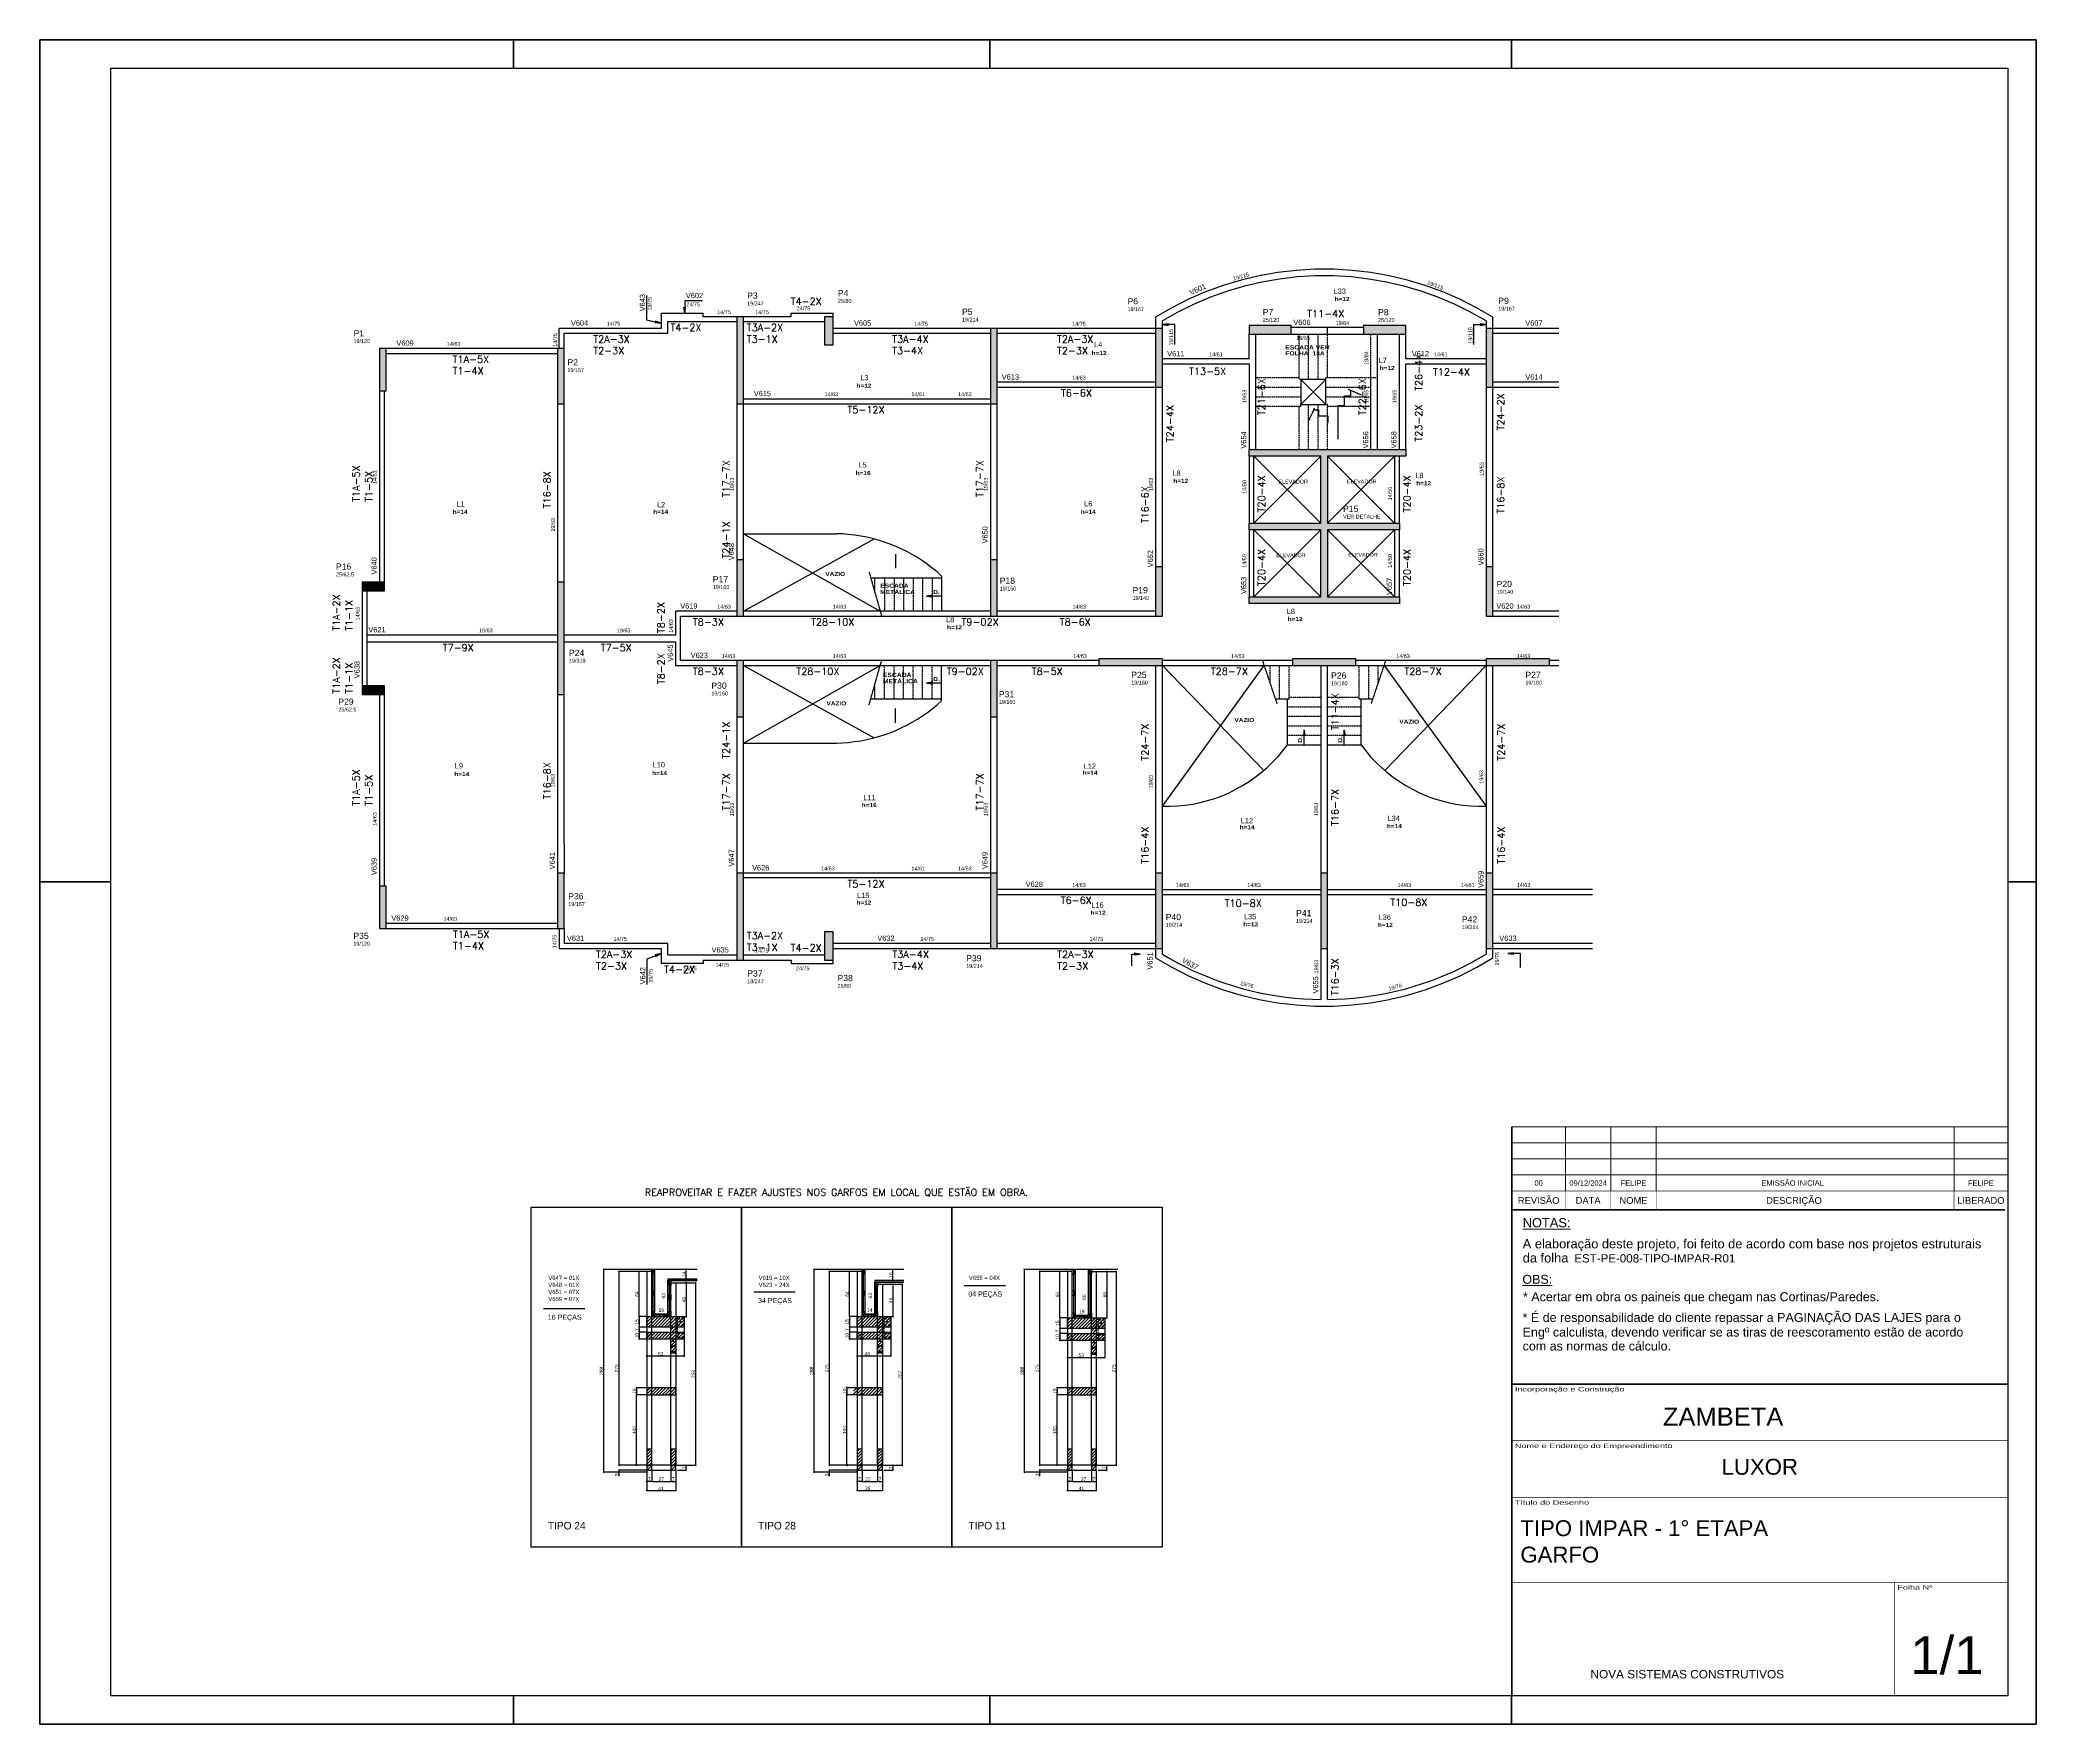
# Model space of a CAD drawing. Extents: x 18655 to 161354, y 153625 to 209880.
# Drawn here: x 18655 to 24320, y 205100 to 209880 of the extents above; entities outside this region: 7.
import ezdxf
from ezdxf.enums import TextEntityAlignment as Align

# ---------------------------------------------------------------- set-up
doc = ezdxf.new("R2010")
doc.units = 0
for name, pattern in [('DASHED2', [9.525, 6.35, -3.175]), ('ESTILO_TQS_0002', [0.4, 0.1, -0.3]), ('ESTILO_TQS_0006', [0.3, 0.2, -0.1]), ('ESTILO_TQS_0007', [2.1, 1.5, -0.2, 0.2, -0.2])]:
    doc.linetypes.add(name, pattern=pattern)
doc.layers.get('0').update_dxf_attribs({"linetype": 'CONTINUOUS'})
doc.layers.get('DEFPOINTS').update_dxf_attribs({"linetype": 'CONTINUOUS'})
doc.layers.add('00 - FELIPE', color=2, linetype='CONTINUOUS', plot=False)
for name, color, linetype in [('8', 111, 'CONTINUOUS'), ('COTA', 241, 'CONTINUOUS'), ('detalhes', 4, 'CONTINUOUS'), ('HACHURA', 8, 'CONTINUOUS'), ('MTH-230', 1, 'CONTINUOUS'), ('MTH-COTAS7', 31, 'CONTINUOUS'), ('MTH-DIM-PILAR', 3, 'CONTINUOUS'), ('MTH-DIM-VIGA', 3, 'CONTINUOUS'), ('MTH-EIXO-215', 1, 'CONTINUOUS'), ('MTH-EIXO-217', 8, 'CONTINUOUS'), ('MTH-FACE-VIGA', 7, 'CONTINUOUS'), ('MTH-PILAR-SEGUE', 5, 'CONTINUOUS'), ('MTH-SOMBRA25', 253, 'CONTINUOUS'), ('MTH-TIT1-PILAR', 5, 'CONTINUOUS'), ('MTH-TIT1-VIGA', 5, 'CONTINUOUS'), ('MTH-TXT-NEGRITO', 5, 'CONTINUOUS'), ('MTH-TXT-NOTAS', 3, 'CONTINUOUS'), ('MTH-VIGA-INVERTIDA', 7, 'ESTILO_TQS_0002'), ('Painéis', 200, 'CONTINUOUS'), ('SARR_2.2x10', 60, 'CONTINUOUS'), ('SARR_7x7', 40, 'CONTINUOUS'), ('TIRAS REESCORAMENTO', 252, 'CONTINUOUS'), ('VIGAS', 3, 'CONTINUOUS')]:
    doc.layers.add(name, color=color, linetype=linetype)
for name, color, linetype, lineweight in [('CARIMBO', 7, 'CONTINUOUS', 9), ('FOLHA', 255, 'CONTINUOUS', 40), ('Folhas', 255, 'CONTINUOUS', 9), ('LJ_SIMB_LAJES', 7, 'CONTINUOUS', 9)]:
    doc.layers.add(name, color=color, linetype=linetype, lineweight=lineweight)
doc.layers.add('resinado', color=7, linetype='CONTINUOUS', true_color=0xff6161)
doc.styles.add('ARIAL', font='arial.ttf')
doc.styles.add('COTA TECNICA 2X', font='techl___.ttf', dxfattribs={"height": 10})
doc.styles.add('R80-50', font='arial.ttf', dxfattribs={"height": 10})
doc.styles.add('ROMAS860', font='ROMAS860.SHX', dxfattribs={"height": 8.5})
doc.styles.get("Standard").update_dxf_attribs({"font": 'ROMANS.SHX'})
doc.styles.add('Tecnologia', font='')
doc.styles.add('TQS_ARIAL', font='arial.ttf')
doc.styles.add('TQS_ARIAL_BLACK', font='ariblk.ttf')
doc.styles.add('VERDANA', font='verdana.ttf', dxfattribs={"oblique": 15})
doc.styles.get('Tecnologia').set_extended_font_data('Forgotten Futurist')
doc.dimstyles.new('SECAO', dxfattribs={"dimscale": 0.333333, "dimtxt": 5, "dimasz": 9, "dimexe": 3, "dimexo": 3, "dimgap": 3, "dimtad": 1, "dimdec": 1, "dimlfac": 0.5, "dimzin": 12, "dimdsep": 46, "dimtxsty": 'COTA TECNICA 2X', "dimblk1": 'OBLIQUE', "dimblk2": 'OBLIQUE', "dimsah": 1, "dimcen": 0.9, "dimclrd": 4, "dimclre": 4, "dimclrt": 240, "dimadec": 1, "dimazin": 3, "dimtfac": 1, "dimtdec": 1, "dimtmove": 0, "dimatfit": 3, "dimfxl": 1, "dimtolj": 1, "dimtzin": 12, "dimarcsym": 0})
pattern_1 = [(45, (-5750.717, 8716.161), (-4.49012806, 4.49012806), [])]
pattern_2 = [(45, (-5163.9054, 8716.161), (-4.49012806, 4.49012806), [])]
pattern_3 = [(45, (-5153.9054, 8716.161), (-4.49012806, 4.49012806), [])]
pattern_4 = [(45, (-4557.094, 8712.161), (-4.49012806, 4.49012806), [])]

# ---------------------------------------------------------------- blocks, each defined once
blk = doc.blocks.new('Carimbo Laje')
at = {"layer": 'CARIMBO', "color": 30}
for points, const_width in [([(124981.9, 144853.7), (123684.7, 144853.7), (123684.7, 144038.4)], 4.45), ([(123684.7, 144705.5), (124981.9, 144705.5)], 1.48), ([(123684.7, 144557.3), (124981.9, 144557.3)], 1.48), ([(123684.7, 144334.9), (124981.9, 144334.9)], 1.48), ([(124685.4, 144038.4), (124685.4, 144334.9)], 1.48), ([(123684.7, 144038.4), (124981.9, 144038.4)], 1.48)]:
    blk.add_lwpolyline(points, dxfattribs=dict(at, const_width=const_width))
at = {"color": 0, "linetype": 'Continuous', "ltscale": 5, "style": 'ARIAL'}
blk.add_text('NOVA SISTEMAS CONSTRUTIVOS', height=22.118, dxfattribs=at).set_placement((123890.4, 144083.7))
at = {"color": 7, "style": 'ARIAL'}
blk.add_attdef('INCORPORAÇÃO_E_CONTRUÇÃO', text='', height=45.7, dxfattribs=at).set_placement((124364.7, 144777.9), align=Align.MIDDLE_CENTER)
blk.add_attdef('NOME_DA_OBRA', text='', height=41.5, dxfattribs=at).set_placement((124333.3, 144616.6), align=Align.CENTER)
for tag, p in [('PAVIMENTO', (123706.9, 144455.9)), ('TIPO_DE_PROJETO', (123706.9, 144386.8))]:
    blk.add_attdef(tag, p, '', height=41.5, dxfattribs=at)
at = {"color": 7, "style": 'ARIAL', "oblique": 10}
blk.add_attdef('FOLHA_Nº', text='', height=111.2, dxfattribs=at).set_placement((124832.8, 144149.1), align=Align.CENTER)
at = {"layer": 'CARIMBO', "color": 7, "style": 'VERDANA'}
blk.add_attdef('ENDEREÇO', text='', height=14.8, dxfattribs=at).set_placement((124333.3, 144572.1), align=Align.CENTER)
at = {"layer": 'Folhas', "style": 'Tecnologia', "width": 1.5}
for s, p in [('Incorporação e Construção', (123692.5, 144846.3)), ('Nome e Endereço do Empreendimento', (123692.5, 144698.1)), ('Título do Desenho', (123692.5, 144549.8)), ('Folha Nº', (124693.1, 144327.5))]:
    blk.add_text(s, height=11.86, dxfattribs=at).set_placement(p, align=Align.TOP_LEFT)
blk = doc.blocks.new('Revisão Carimbo')
at = {"color": 30}
for p, q in [((0, 155), (925, 155)), ((100, 35), (100, 155)), ((184.66, 35), (184.66, 155)), ((269.32, 35), (269.32, 155)), ((825, 35), (825, 155)), ((0, 125), (925, 125)), ((0, 95), (925, 95)), ((0, 65), (925, 65))]:
    blk.add_line(p, q, dxfattribs=at)
for points, const_width in [([(0, 0), (0, 155)], 3), ([(0, 0), (920, 0)], 3), ([(0, 35), (925, 35)], 1), ([(100, 35), (100, 0)], 1), ([(184.66, 35), (184.66, 0)], 1), ([(269.32, 35), (269.32, 0)], 1), ([(825, 35), (825, 0)], 1)]:
    blk.add_lwpolyline(points, dxfattribs=dict(at, const_width=const_width))
at = {"color": 7, "style": 'ARIAL'}
for s, p in [('REVISÃO', (50, 17.5)), ('DATA', (142.33, 17.5)), ('NOME', (226.99, 17.5)), ('DESCRIÇÃO', (526.27, 17.5)), ('LIBERADO', (875, 17.5))]:
    blk.add_text(s, height=12.5, dxfattribs=at).set_placement(p, align=Align.MIDDLE_CENTER)
at = {"layer": 'CARIMBO', "color": 7, "style": 'ARIAL'}
for tag, p in [('REVISÃO_03', (50, 140)), ('REVISÃO_02', (50, 110)), ('DATA', (142.33, 140)), ('DATA', (142.33, 110)), ('NOME', (226.99, 140)), ('NOME', (226.99, 110)), ('LIBERADO', (875, 140)), ('LIBERADO', (875, 110)), ('REVISÃO_01', (50, 80)), ('DATA', (142.33, 80)), ('NOME', (226.99, 80)), ('LIBERADO', (875, 80)), ('REVISÃO_00', (50, 50)), ('DATA', (142.33, 50)), ('NOME', (226.99, 50)), ('LIBERADO', (875, 50))]:
    blk.add_attdef(tag, text='', height=10, dxfattribs=at).set_placement(p, align=Align.MIDDLE_CENTER)
for p in [(279.32, 140), (279.32, 110), (279.32, 80), (279.32, 50)]:
    blk.add_attdef('DESCRIÇÃO', text='', height=10, dxfattribs=at).set_placement(p, align=Align.MIDDLE_LEFT)
blk = doc.blocks.new('_Oblique')
at = {"color": 0, "linetype": 'ByBlock', "lineweight": -2}
blk.add_line((-0.5, -0.5), (0.5, 0.5), dxfattribs=at)
blk = doc.blocks.new('*D2756')
at = {"layer": 'DEFPOINTS', "color": 0, "transparency": 16777216}
for p in [(20376.9, 206385), (20297.9, 205834.9), (20376.9, 205834.9)]:
    blk.add_point(p, dxfattribs=at)
at = {"layer": 'detalhes', "color": 4, "lineweight": -2, "transparency": 16777216}
for p, q in [((20375.9, 206385), (20296.9, 206385)), ((20297.9, 206385), (20297.9, 205834.9)), ((20375.9, 205834.9), (20296.9, 205834.9))]:
    blk.add_line(p, q, dxfattribs=at)
at = {"layer": 'detalhes', "color": 4, "lineweight": -2, "transparency": 16777216, "xscale": 3, "yscale": 3, "zscale": 3}
for p, rotation in [((20297.9, 206385), 90), ((20297.9, 205834.9), 270)]:
    blk.add_blockref('_Oblique', p, dxfattribs=dict(at, rotation=rotation))
at = {"layer": 'detalhes', "color": 240, "transparency": 16777216, "insert": (20291.8, 206110), "char_height": 10, "attachment_point": 5, "rotation": 90, "style": 'COTA TECNICA 2X'}
blk.add_mtext('\\A1;275', dxfattribs=at)
blk = doc.blocks.new('*D2757')
at = {"layer": 'DEFPOINTS', "color": 0, "transparency": 16777216}
for p in [(20376.9, 205820.9), (20458.9, 205820.9), (20458.9, 205763.5)]:
    blk.add_point(p, dxfattribs=at)
at = {"layer": 'detalhes', "color": 4, "lineweight": -2, "transparency": 16777216}
for p, q in [((20376.9, 205819.9), (20376.9, 205762.5)), ((20458.9, 205819.9), (20458.9, 205762.5)), ((20376.9, 205763.5), (20458.9, 205763.5))]:
    blk.add_line(p, q, dxfattribs=at)
at = {"layer": 'detalhes', "color": 4, "lineweight": -2, "transparency": 16777216, "xscale": 3, "yscale": 3, "zscale": 3, "rotation": 180}
blk.add_blockref('_Oblique', (20376.9, 205763.5), dxfattribs=at)
at = {"layer": 'detalhes', "color": 4, "lineweight": -2, "transparency": 16777216, "xscale": 3, "yscale": 3, "zscale": 3}
blk.add_blockref('_Oblique', (20458.9, 205763.5), dxfattribs=at)
at = {"layer": 'detalhes', "color": 240, "transparency": 16777216, "insert": (20416.9, 205769.6), "char_height": 10, "attachment_point": 5, "style": 'COTA TECNICA 2X'}
blk.add_mtext('\\A1;41', dxfattribs=at)
blk = doc.blocks.new('*D2758')
at = {"layer": 'DEFPOINTS', "color": 0, "transparency": 16777216}
for p in [(20390.9, 205820.9), (20444.9, 205820.9), (20444.9, 205789.2)]:
    blk.add_point(p, dxfattribs=at)
at = {"layer": 'detalhes', "color": 4, "lineweight": -2, "transparency": 16777216}
for p, q in [((20390.9, 205819.9), (20390.9, 205788.2)), ((20444.9, 205819.9), (20444.9, 205788.2)), ((20390.9, 205789.2), (20444.9, 205789.2))]:
    blk.add_line(p, q, dxfattribs=at)
at = {"layer": 'detalhes', "color": 4, "lineweight": -2, "transparency": 16777216, "xscale": 3, "yscale": 3, "zscale": 3, "rotation": 180}
blk.add_blockref('_Oblique', (20390.9, 205789.2), dxfattribs=at)
at = {"layer": 'detalhes', "color": 4, "lineweight": -2, "transparency": 16777216, "xscale": 3, "yscale": 3, "zscale": 3}
blk.add_blockref('_Oblique', (20444.9, 205789.2), dxfattribs=at)
at = {"layer": 'detalhes', "color": 240, "transparency": 16777216, "insert": (20417.9, 205795.3), "char_height": 10, "attachment_point": 5, "style": 'COTA TECNICA 2X'}
blk.add_mtext('\\A1;27', dxfattribs=at)
blk = doc.blocks.new('*D2759')
at = {"layer": 'DEFPOINTS', "color": 0, "transparency": 16777216}
for p in [(20444.9, 205789.2), (20458.9, 205789.2), (20458.9, 205789.2)]:
    blk.add_point(p, dxfattribs=at)
at = {"layer": 'detalhes', "color": 4, "lineweight": -2, "transparency": 16777216}
blk.add_line((20444.9, 205789.2), (20458.9, 205789.2), dxfattribs=at)
at = {"layer": 'detalhes', "color": 4, "lineweight": -2, "transparency": 16777216, "xscale": 3, "yscale": 3, "zscale": 3, "rotation": 180}
blk.add_blockref('_Oblique', (20444.9, 205789.2), dxfattribs=at)
at = {"layer": 'detalhes', "color": 4, "lineweight": -2, "transparency": 16777216, "xscale": 3, "yscale": 3, "zscale": 3}
blk.add_blockref('_Oblique', (20458.9, 205789.2), dxfattribs=at)
at = {"layer": 'detalhes', "color": 240, "transparency": 16777216, "insert": (20451.9, 205795.3), "char_height": 10, "attachment_point": 5, "style": 'COTA TECNICA 2X'}
blk.add_mtext('\\A1;7', dxfattribs=at)
blk = doc.blocks.new('*D2760')
at = {"layer": 'DEFPOINTS', "color": 0, "transparency": 16777216}
for p in [(20376.9, 205789.2), (20376.9, 205789.2), (20390.9, 205789.2)]:
    blk.add_point(p, dxfattribs=at)
at = {"layer": 'detalhes', "color": 4, "lineweight": -2, "transparency": 16777216}
blk.add_line((20390.9, 205789.2), (20376.9, 205789.2), dxfattribs=at)
at = {"layer": 'detalhes', "color": 4, "lineweight": -2, "transparency": 16777216, "xscale": 3, "yscale": 3, "zscale": 3, "rotation": 180}
blk.add_blockref('_Oblique', (20376.9, 205789.2), dxfattribs=at)
at = {"layer": 'detalhes', "color": 4, "lineweight": -2, "transparency": 16777216, "xscale": 3, "yscale": 3, "zscale": 3}
blk.add_blockref('_Oblique', (20390.9, 205789.2), dxfattribs=at)
at = {"layer": 'detalhes', "color": 240, "transparency": 16777216, "insert": (20383.9, 205795.3), "char_height": 10, "attachment_point": 5, "style": 'COTA TECNICA 2X'}
blk.add_mtext('\\A1;7', dxfattribs=at)
blk = doc.blocks.new('*D2761')
at = {"layer": 'DEFPOINTS', "color": 0, "transparency": 16777216}
for p in [(20376.9, 206055), (20347.8, 206035), (20376.9, 206035)]:
    blk.add_point(p, dxfattribs=at)
at = {"layer": 'detalhes', "color": 4, "lineweight": -2, "transparency": 16777216}
for p, q in [((20375.9, 206055), (20346.8, 206055)), ((20347.8, 206055), (20347.8, 206035)), ((20375.9, 206035), (20346.8, 206035))]:
    blk.add_line(p, q, dxfattribs=at)
at = {"layer": 'detalhes', "color": 4, "lineweight": -2, "transparency": 16777216, "xscale": 3, "yscale": 3, "zscale": 3}
for p, rotation in [((20347.8, 206055), 90), ((20347.8, 206035), 270)]:
    blk.add_blockref('_Oblique', p, dxfattribs=dict(at, rotation=rotation))
at = {"layer": 'detalhes', "color": 240, "transparency": 16777216, "insert": (20341.7, 206045), "char_height": 10, "attachment_point": 5, "rotation": 90, "style": 'COTA TECNICA 2X'}
blk.add_mtext('\\A1;10', dxfattribs=at)
blk = doc.blocks.new('*D2762')
at = {"layer": 'DEFPOINTS', "color": 0, "transparency": 16777216}
for p in [(20355.1, 206385), (20376.9, 206385), (20376.9, 206257)]:
    blk.add_point(p, dxfattribs=at)
at = {"layer": 'detalhes', "color": 4, "lineweight": -2, "transparency": 16777216}
for p, q in [((20375.9, 206385), (20354.1, 206385)), ((20355.1, 206257), (20355.1, 206385)), ((20375.9, 206257), (20354.1, 206257))]:
    blk.add_line(p, q, dxfattribs=at)
at = {"layer": 'detalhes', "color": 4, "lineweight": -2, "transparency": 16777216, "xscale": 3, "yscale": 3, "zscale": 3}
for p, rotation in [((20355.1, 206385), 90), ((20355.1, 206257), 270)]:
    blk.add_blockref('_Oblique', p, dxfattribs=dict(at, rotation=rotation))
at = {"layer": 'detalhes', "color": 240, "transparency": 16777216, "insert": (20349, 206321), "char_height": 10, "attachment_point": 5, "rotation": 90, "style": 'COTA TECNICA 2X'}
blk.add_mtext('\\A1;64', dxfattribs=at)
blk = doc.blocks.new('*D2763')
at = {"layer": 'DEFPOINTS', "color": 0, "transparency": 16777216}
for p in [(20458.9, 206352.9), (20458.9, 206257), (20488.6, 206257)]:
    blk.add_point(p, dxfattribs=at)
at = {"layer": 'detalhes', "color": 4, "lineweight": -2, "transparency": 16777216}
for p, q in [((20459.9, 206352.9), (20489.6, 206352.9)), ((20488.6, 206352.9), (20488.6, 206257)), ((20459.9, 206257), (20489.6, 206257))]:
    blk.add_line(p, q, dxfattribs=at)
at = {"layer": 'detalhes', "color": 4, "lineweight": -2, "transparency": 16777216, "xscale": 3, "yscale": 3, "zscale": 3}
for p, rotation in [((20488.6, 206352.9), 90), ((20488.6, 206257), 270)]:
    blk.add_blockref('_Oblique', p, dxfattribs=dict(at, rotation=rotation))
at = {"layer": 'detalhes', "color": 240, "transparency": 16777216, "insert": (20482.5, 206304.9), "char_height": 10, "attachment_point": 5, "rotation": 90, "style": 'COTA TECNICA 2X'}
blk.add_mtext('\\A1;48', dxfattribs=at)
blk = doc.blocks.new('*D2764')
at = {"layer": 'DEFPOINTS', "color": 0, "transparency": 16777216}
for p in [(20390.9, 206391), (20254.4, 205814.9), (20376.9, 205814.9)]:
    blk.add_point(p, dxfattribs=at)
at = {"layer": 'detalhes', "color": 4, "lineweight": -2, "transparency": 16777216}
for p, q in [((20389.9, 206391), (20253.4, 206391)), ((20254.4, 206391), (20254.4, 205814.9)), ((20375.9, 205814.9), (20253.4, 205814.9))]:
    blk.add_line(p, q, dxfattribs=at)
at = {"layer": 'detalhes', "color": 4, "lineweight": -2, "transparency": 16777216, "xscale": 3, "yscale": 3, "zscale": 3}
for p, rotation in [((20254.4, 206391), 90), ((20254.4, 205814.9), 270)]:
    blk.add_blockref('_Oblique', p, dxfattribs=dict(at, rotation=rotation))
at = {"layer": 'detalhes', "color": 240, "transparency": 16777216, "insert": (20248.3, 206103), "char_height": 10, "attachment_point": 5, "rotation": 90, "style": 'COTA TECNICA 2X'}
blk.add_mtext('\\A1;288', dxfattribs=at)
blk = doc.blocks.new('*D2765')
at = {"layer": 'DEFPOINTS', "color": 0, "transparency": 16777216}
for p in [(20376.9, 205820.9), (20297.9, 205814.9), (20376.9, 205814.9)]:
    blk.add_point(p, dxfattribs=at)
at = {"layer": 'detalhes', "color": 4, "lineweight": -2, "transparency": 16777216}
for p, q in [((20375.9, 205820.9), (20296.9, 205820.9)), ((20297.9, 205820.9), (20297.9, 205814.9)), ((20375.9, 205814.9), (20296.9, 205814.9)), ((20297.9, 205814.9), (20297.9, 205803.6))]:
    blk.add_line(p, q, dxfattribs=at)
at = {"layer": 'detalhes', "color": 4, "lineweight": -2, "transparency": 16777216, "xscale": 3, "yscale": 3, "zscale": 3}
for p, rotation in [((20297.9, 205820.9), 90), ((20297.9, 205814.9), 270)]:
    blk.add_blockref('_Oblique', p, dxfattribs=dict(at, rotation=rotation))
at = {"layer": 'detalhes', "color": 240, "transparency": 16777216, "insert": (20291.7, 205807.8), "char_height": 10, "attachment_point": 5, "rotation": 90, "style": 'COTA TECNICA 2X'}
blk.add_mtext('\\A1;3', dxfattribs=at)
blk = doc.blocks.new('*D2766')
at = {"layer": 'DEFPOINTS', "color": 0, "transparency": 16777216}
for p in [(20423.9, 206391), (20430.8, 206391), (20423.9, 206265)]:
    blk.add_point(p, dxfattribs=at)
at = {"layer": 'detalhes', "color": 240, "transparency": 16777216, "insert": (20424.6, 206316), "char_height": 10, "attachment_point": 5, "rotation": 90, "style": 'COTA TECNICA 2X'}
blk.add_mtext('\\A1;63', dxfattribs=at)
blk = doc.blocks.new('*D2767')
at = {"layer": 'DEFPOINTS', "color": 0, "transparency": 16777216}
for p in [(20398.9, 206269.1), (20436.9, 206269.1), (20436.9, 206269.1)]:
    blk.add_point(p, dxfattribs=at)
at = {"layer": 'detalhes', "color": 240, "transparency": 16777216, "insert": (20417.9, 206275.2), "char_height": 10, "attachment_point": 5, "style": 'COTA TECNICA 2X'}
blk.add_mtext('\\A1;19', dxfattribs=at)
blk = doc.blocks.new('*D2768')
at = {"layer": 'DEFPOINTS', "color": 0, "transparency": 16777216}
for p in [(20347.8, 206035), (20376.9, 206035), (20375.9, 205834.9)]:
    blk.add_point(p, dxfattribs=at)
at = {"layer": 'detalhes', "color": 4, "lineweight": -2, "transparency": 16777216}
for p, q in [((20375.9, 206035), (20346.8, 206035)), ((20347.8, 205834.9), (20347.8, 206035)), ((20374.9, 205834.9), (20346.8, 205834.9))]:
    blk.add_line(p, q, dxfattribs=at)
at = {"layer": 'detalhes', "color": 4, "lineweight": -2, "transparency": 16777216, "xscale": 3, "yscale": 3, "zscale": 3}
for p, rotation in [((20347.8, 206035), 90), ((20347.8, 205834.9), 270)]:
    blk.add_blockref('_Oblique', p, dxfattribs=dict(at, rotation=rotation))
at = {"layer": 'detalhes', "color": 240, "transparency": 16777216, "insert": (20341.7, 205934.9), "char_height": 10, "attachment_point": 5, "rotation": 90, "style": 'COTA TECNICA 2X'}
blk.add_mtext('\\A1;100', dxfattribs=at)
blk = doc.blocks.new('*D2769')
at = {"layer": 'DEFPOINTS', "color": 0, "transparency": 16777216}
for p in [(20376.9, 206217), (20482.9, 206193), (20482.9, 206145.1)]:
    blk.add_point(p, dxfattribs=at)
at = {"layer": 'detalhes', "color": 4, "lineweight": -2, "transparency": 16777216}
for p, q in [((20376.9, 206216), (20376.9, 206144.1)), ((20482.9, 206192), (20482.9, 206144.1)), ((20376.9, 206145.1), (20482.9, 206145.1))]:
    blk.add_line(p, q, dxfattribs=at)
at = {"layer": 'detalhes', "color": 4, "lineweight": -2, "transparency": 16777216, "xscale": 3, "yscale": 3, "zscale": 3, "rotation": 180}
blk.add_blockref('_Oblique', (20376.9, 206145.1), dxfattribs=at)
at = {"layer": 'detalhes', "color": 4, "lineweight": -2, "transparency": 16777216, "xscale": 3, "yscale": 3, "zscale": 3}
blk.add_blockref('_Oblique', (20482.9, 206145.1), dxfattribs=at)
at = {"layer": 'detalhes', "color": 240, "transparency": 16777216, "insert": (20416.1, 206151.3), "char_height": 10, "attachment_point": 5, "style": 'COTA TECNICA 2X'}
blk.add_mtext('\\A1;53', dxfattribs=at)
blk = doc.blocks.new('*D2770')
at = {"layer": 'DEFPOINTS', "color": 0, "transparency": 16777216}
for p in [(20485.5, 206391), (20488.6, 206391), (20485.5, 206363)]:
    blk.add_point(p, dxfattribs=at)
at = {"layer": 'detalhes', "color": 4, "lineweight": -2, "transparency": 16777216}
for p, q in [((20486.5, 206391), (20489.6, 206391)), ((20488.6, 206363), (20488.6, 206391)), ((20486.5, 206363), (20489.6, 206363))]:
    blk.add_line(p, q, dxfattribs=at)
at = {"layer": 'detalhes', "color": 4, "lineweight": -2, "transparency": 16777216, "xscale": 3, "yscale": 3, "zscale": 3}
for p, rotation in [((20488.6, 206391), 90), ((20488.6, 206363), 270)]:
    blk.add_blockref('_Oblique', p, dxfattribs=dict(at, rotation=rotation))
at = {"layer": 'detalhes', "color": 240, "transparency": 16777216, "insert": (20482.6, 206377), "char_height": 10, "attachment_point": 5, "rotation": 90, "style": 'COTA TECNICA 2X'}
blk.add_mtext('\\A1;14', dxfattribs=at)
blk = doc.blocks.new('*D2771')
at = {"layer": 'DEFPOINTS', "color": 0, "transparency": 16777216}
for p in [(20459.9, 206352.9), (20459.9, 205834.9), (20515.2, 205834.9)]:
    blk.add_point(p, dxfattribs=at)
at = {"layer": 'detalhes', "color": 4, "lineweight": -2, "transparency": 16777216}
for p, q in [((20460.9, 206352.9), (20516.2, 206352.9)), ((20515.2, 206352.9), (20515.2, 205834.9)), ((20460.9, 205834.9), (20516.2, 205834.9))]:
    blk.add_line(p, q, dxfattribs=at)
at = {"layer": 'detalhes', "color": 4, "lineweight": -2, "transparency": 16777216, "xscale": 3, "yscale": 3, "zscale": 3}
for p, rotation in [((20515.2, 206352.9), 90), ((20515.2, 205834.9), 270)]:
    blk.add_blockref('_Oblique', p, dxfattribs=dict(at, rotation=rotation))
at = {"layer": 'detalhes', "color": 240, "transparency": 16777216, "insert": (20509, 206093.9), "char_height": 10, "attachment_point": 5, "rotation": 90, "style": 'COTA TECNICA 2X'}
blk.add_mtext('\\A1;259', dxfattribs=at)
blk = doc.blocks.new('*D2772')
at = {"layer": 'DEFPOINTS', "color": 0, "transparency": 16777216}
for p in [(20444.9, 205834.9), (20462.9, 205820.9), (20488, 205820.9)]:
    blk.add_point(p, dxfattribs=at)
at = {"layer": 'detalhes', "color": 4, "lineweight": -2, "transparency": 16777216}
for p, q in [((20445.9, 205834.9), (20489, 205834.9)), ((20463.9, 205820.9), (20489, 205820.9)), ((20488, 205834.9), (20488, 205820.9))]:
    blk.add_line(p, q, dxfattribs=at)
at = {"layer": 'detalhes', "color": 4, "lineweight": -2, "transparency": 16777216, "xscale": 3, "yscale": 3, "zscale": 3}
for p, rotation in [((20488, 205834.9), 90), ((20488, 205820.9), 270)]:
    blk.add_blockref('_Oblique', p, dxfattribs=dict(at, rotation=rotation))
at = {"layer": 'detalhes', "color": 240, "transparency": 16777216, "insert": (20482, 205827.9), "char_height": 10, "attachment_point": 5, "rotation": 90, "style": 'COTA TECNICA 2X'}
blk.add_mtext('\\A1;7', dxfattribs=at)
blk = doc.blocks.new('*D2773')
at = {"layer": 'DEFPOINTS', "color": 0, "transparency": 16777216}
for p in [(20355.1, 206227), (20376.9, 206257), (20376.9, 206227)]:
    blk.add_point(p, dxfattribs=at)
at = {"layer": 'detalhes', "color": 4, "lineweight": -2, "transparency": 16777216}
for p, q in [((20375.9, 206257), (20354.1, 206257)), ((20375.9, 206227), (20354.1, 206227)), ((20355.1, 206257), (20355.1, 206227))]:
    blk.add_line(p, q, dxfattribs=at)
at = {"layer": 'detalhes', "color": 4, "lineweight": -2, "transparency": 16777216, "xscale": 3, "yscale": 3, "zscale": 3}
for p, rotation in [((20355.1, 206257), 90), ((20355.1, 206227), 270)]:
    blk.add_blockref('_Oblique', p, dxfattribs=dict(at, rotation=rotation))
at = {"layer": 'detalhes', "color": 240, "transparency": 16777216, "insert": (20349, 206242), "char_height": 10, "attachment_point": 5, "rotation": 90, "style": 'COTA TECNICA 2X'}
blk.add_mtext('\\A1;15', dxfattribs=at)
blk = doc.blocks.new('*D2774')
at = {"layer": 'DEFPOINTS', "color": 0, "transparency": 16777216}
for p in [(20355.1, 206193), (20376.9, 206213), (20376.9, 206193)]:
    blk.add_point(p, dxfattribs=at)
at = {"layer": 'detalhes', "color": 4, "lineweight": -2, "transparency": 16777216}
for p, q in [((20375.9, 206213), (20354.1, 206213)), ((20375.9, 206193), (20354.1, 206193)), ((20355.1, 206213), (20355.1, 206193))]:
    blk.add_line(p, q, dxfattribs=at)
at = {"layer": 'detalhes', "color": 4, "lineweight": -2, "transparency": 16777216, "xscale": 3, "yscale": 3, "zscale": 3}
for p, rotation in [((20355.1, 206213), 90), ((20355.1, 206193), 270)]:
    blk.add_blockref('_Oblique', p, dxfattribs=dict(at, rotation=rotation))
at = {"layer": 'detalhes', "color": 240, "transparency": 16777216, "insert": (20349, 206203), "char_height": 10, "attachment_point": 5, "rotation": 90, "style": 'COTA TECNICA 2X'}
blk.add_mtext('\\A1;10', dxfattribs=at)
blk = doc.blocks.new('*D2775')
at = {"layer": 'DEFPOINTS', "color": 0, "transparency": 16777216}
for p in [(20376.9, 206227), (20355.1, 206213), (20376.9, 206213)]:
    blk.add_point(p, dxfattribs=at)
at = {"layer": 'detalhes', "color": 4, "lineweight": -2, "transparency": 16777216}
for p, q in [((20375.9, 206227), (20354.1, 206227)), ((20355.1, 206227), (20355.1, 206213)), ((20375.9, 206213), (20354.1, 206213))]:
    blk.add_line(p, q, dxfattribs=at)
at = {"layer": 'detalhes', "color": 4, "lineweight": -2, "transparency": 16777216, "xscale": 3, "yscale": 3, "zscale": 3}
for p, rotation in [((20355.1, 206227), 90), ((20355.1, 206213), 270)]:
    blk.add_blockref('_Oblique', p, dxfattribs=dict(at, rotation=rotation))
at = {"layer": 'detalhes', "color": 240, "transparency": 16777216, "insert": (20349, 206220), "char_height": 10, "attachment_point": 5, "rotation": 90, "style": 'COTA TECNICA 2X'}
blk.add_mtext('\\A1;7', dxfattribs=at)
blk = doc.blocks.new('*D2776')
at = {"layer": 'DEFPOINTS', "color": 0, "transparency": 16777216}
for p in [(20973.7, 206385), (20894.7, 205834.9), (20973.7, 205834.9)]:
    blk.add_point(p, dxfattribs=at)
at = {"layer": 'detalhes', "color": 4, "lineweight": -2, "transparency": 16777216}
for p, q in [((20972.7, 206385), (20893.7, 206385)), ((20894.7, 206385), (20894.7, 205834.9)), ((20972.7, 205834.9), (20893.7, 205834.9))]:
    blk.add_line(p, q, dxfattribs=at)
at = {"layer": 'detalhes', "color": 4, "lineweight": -2, "transparency": 16777216, "xscale": 3, "yscale": 3, "zscale": 3}
for p, rotation in [((20894.7, 206385), 90), ((20894.7, 205834.9), 270)]:
    blk.add_blockref('_Oblique', p, dxfattribs=dict(at, rotation=rotation))
at = {"layer": 'detalhes', "color": 240, "transparency": 16777216, "insert": (20888.6, 206110), "char_height": 10, "attachment_point": 5, "rotation": 90, "style": 'COTA TECNICA 2X'}
blk.add_mtext('\\A1;275', dxfattribs=at)
blk = doc.blocks.new('*D2777')
at = {"layer": 'DEFPOINTS', "color": 0, "transparency": 16777216}
for p in [(20973.7, 205820.9), (21045.7, 205820.9), (21045.7, 205763.5)]:
    blk.add_point(p, dxfattribs=at)
at = {"layer": 'detalhes', "color": 4, "lineweight": -2, "transparency": 16777216}
for p, q in [((20973.7, 205819.9), (20973.7, 205762.5)), ((21045.7, 205819.9), (21045.7, 205762.5)), ((20973.7, 205763.5), (21045.7, 205763.5))]:
    blk.add_line(p, q, dxfattribs=at)
at = {"layer": 'detalhes', "color": 4, "lineweight": -2, "transparency": 16777216, "xscale": 3, "yscale": 3, "zscale": 3, "rotation": 180}
blk.add_blockref('_Oblique', (20973.7, 205763.5), dxfattribs=at)
at = {"layer": 'detalhes', "color": 4, "lineweight": -2, "transparency": 16777216, "xscale": 3, "yscale": 3, "zscale": 3}
blk.add_blockref('_Oblique', (21045.7, 205763.5), dxfattribs=at)
at = {"layer": 'detalhes', "color": 240, "transparency": 16777216, "insert": (21003.7, 205769.7), "char_height": 10, "attachment_point": 5, "style": 'COTA TECNICA 2X'}
blk.add_mtext('\\A1;36', dxfattribs=at)
blk = doc.blocks.new('*D2778')
at = {"layer": 'DEFPOINTS', "color": 0, "transparency": 16777216}
for p in [(20987.7, 205820.9), (21031.7, 205820.9), (21031.7, 205789.2)]:
    blk.add_point(p, dxfattribs=at)
at = {"layer": 'detalhes', "color": 4, "lineweight": -2, "transparency": 16777216}
for p, q in [((20987.7, 205819.9), (20987.7, 205788.2)), ((21031.7, 205819.9), (21031.7, 205788.2)), ((20987.7, 205789.2), (21031.7, 205789.2))]:
    blk.add_line(p, q, dxfattribs=at)
at = {"layer": 'detalhes', "color": 4, "lineweight": -2, "transparency": 16777216, "xscale": 3, "yscale": 3, "zscale": 3, "rotation": 180}
blk.add_blockref('_Oblique', (20987.7, 205789.2), dxfattribs=at)
at = {"layer": 'detalhes', "color": 4, "lineweight": -2, "transparency": 16777216, "xscale": 3, "yscale": 3, "zscale": 3}
blk.add_blockref('_Oblique', (21031.7, 205789.2), dxfattribs=at)
at = {"layer": 'detalhes', "color": 240, "transparency": 16777216, "insert": (21004.7, 205795.2), "char_height": 10, "attachment_point": 5, "style": 'COTA TECNICA 2X'}
blk.add_mtext('\\A1;22', dxfattribs=at)
blk = doc.blocks.new('*D2779')
at = {"layer": 'DEFPOINTS', "color": 0, "transparency": 16777216}
for p in [(21031.7, 205789.2), (21045.7, 205789.2), (21045.7, 205789.2)]:
    blk.add_point(p, dxfattribs=at)
at = {"layer": 'detalhes', "color": 4, "lineweight": -2, "transparency": 16777216}
blk.add_line((21031.7, 205789.2), (21045.7, 205789.2), dxfattribs=at)
at = {"layer": 'detalhes', "color": 4, "lineweight": -2, "transparency": 16777216, "xscale": 3, "yscale": 3, "zscale": 3, "rotation": 180}
blk.add_blockref('_Oblique', (21031.7, 205789.2), dxfattribs=at)
at = {"layer": 'detalhes', "color": 4, "lineweight": -2, "transparency": 16777216, "xscale": 3, "yscale": 3, "zscale": 3}
blk.add_blockref('_Oblique', (21045.7, 205789.2), dxfattribs=at)
at = {"layer": 'detalhes', "color": 240, "transparency": 16777216, "insert": (21038.7, 205795.3), "char_height": 10, "attachment_point": 5, "style": 'COTA TECNICA 2X'}
blk.add_mtext('\\A1;7', dxfattribs=at)
blk = doc.blocks.new('*D2780')
at = {"layer": 'DEFPOINTS', "color": 0, "transparency": 16777216}
for p in [(20973.7, 205789.2), (20973.7, 205789.2), (20987.7, 205789.2)]:
    blk.add_point(p, dxfattribs=at)
at = {"layer": 'detalhes', "color": 4, "lineweight": -2, "transparency": 16777216}
blk.add_line((20987.7, 205789.2), (20973.7, 205789.2), dxfattribs=at)
at = {"layer": 'detalhes', "color": 4, "lineweight": -2, "transparency": 16777216, "xscale": 3, "yscale": 3, "zscale": 3, "rotation": 180}
blk.add_blockref('_Oblique', (20973.7, 205789.2), dxfattribs=at)
at = {"layer": 'detalhes', "color": 4, "lineweight": -2, "transparency": 16777216, "xscale": 3, "yscale": 3, "zscale": 3}
blk.add_blockref('_Oblique', (20987.7, 205789.2), dxfattribs=at)
at = {"layer": 'detalhes', "color": 240, "transparency": 16777216, "insert": (20980.7, 205795.3), "char_height": 10, "attachment_point": 5, "style": 'COTA TECNICA 2X'}
blk.add_mtext('\\A1;7', dxfattribs=at)
blk = doc.blocks.new('*D2781')
at = {"layer": 'DEFPOINTS', "color": 0, "transparency": 16777216}
for p in [(20973.7, 206055), (20944.6, 206035), (20973.7, 206035)]:
    blk.add_point(p, dxfattribs=at)
at = {"layer": 'detalhes', "color": 4, "lineweight": -2, "transparency": 16777216}
for p, q in [((20972.7, 206055), (20943.6, 206055)), ((20944.6, 206055), (20944.6, 206035)), ((20972.7, 206035), (20943.6, 206035))]:
    blk.add_line(p, q, dxfattribs=at)
at = {"layer": 'detalhes', "color": 4, "lineweight": -2, "transparency": 16777216, "xscale": 3, "yscale": 3, "zscale": 3}
for p, rotation in [((20944.6, 206055), 90), ((20944.6, 206035), 270)]:
    blk.add_blockref('_Oblique', p, dxfattribs=dict(at, rotation=rotation))
at = {"layer": 'detalhes', "color": 240, "transparency": 16777216, "insert": (20938.5, 206045), "char_height": 10, "attachment_point": 5, "rotation": 90, "style": 'COTA TECNICA 2X'}
blk.add_mtext('\\A1;10', dxfattribs=at)
blk = doc.blocks.new('*D2782')
at = {"layer": 'DEFPOINTS', "color": 0, "transparency": 16777216}
for p in [(20951.9, 206385), (20973.7, 206385), (20973.7, 206257)]:
    blk.add_point(p, dxfattribs=at)
at = {"layer": 'detalhes', "color": 4, "lineweight": -2, "transparency": 16777216}
for p, q in [((20972.7, 206385), (20950.9, 206385)), ((20951.9, 206257), (20951.9, 206385)), ((20972.7, 206257), (20950.9, 206257))]:
    blk.add_line(p, q, dxfattribs=at)
at = {"layer": 'detalhes', "color": 4, "lineweight": -2, "transparency": 16777216, "xscale": 3, "yscale": 3, "zscale": 3}
for p, rotation in [((20951.9, 206385), 90), ((20951.9, 206257), 270)]:
    blk.add_blockref('_Oblique', p, dxfattribs=dict(at, rotation=rotation))
at = {"layer": 'detalhes', "color": 240, "transparency": 16777216, "insert": (20945.8, 206321), "char_height": 10, "attachment_point": 5, "rotation": 90, "style": 'COTA TECNICA 2X'}
blk.add_mtext('\\A1;64', dxfattribs=at)
blk = doc.blocks.new('*D2783')
at = {"layer": 'DEFPOINTS', "color": 0, "transparency": 16777216}
for p in [(21045.7, 206348.9), (21045.7, 206257), (21075.5, 206257)]:
    blk.add_point(p, dxfattribs=at)
at = {"layer": 'detalhes', "color": 4, "lineweight": -2, "transparency": 16777216}
for p, q in [((21046.7, 206348.9), (21076.5, 206348.9)), ((21075.5, 206348.9), (21075.5, 206257)), ((21046.7, 206257), (21076.5, 206257))]:
    blk.add_line(p, q, dxfattribs=at)
at = {"layer": 'detalhes', "color": 4, "lineweight": -2, "transparency": 16777216, "xscale": 3, "yscale": 3, "zscale": 3}
for p, rotation in [((21075.5, 206348.9), 90), ((21075.5, 206257), 270)]:
    blk.add_blockref('_Oblique', p, dxfattribs=dict(at, rotation=rotation))
at = {"layer": 'detalhes', "color": 240, "transparency": 16777216, "insert": (21069.3, 206302.9), "char_height": 10, "attachment_point": 5, "rotation": 90, "style": 'COTA TECNICA 2X'}
blk.add_mtext('\\A1;46', dxfattribs=at)
blk = doc.blocks.new('*D2784')
at = {"layer": 'DEFPOINTS', "color": 0, "transparency": 16777216}
for p in [(20987.7, 206391), (20851.2, 205814.9), (20973.7, 205814.9)]:
    blk.add_point(p, dxfattribs=at)
at = {"layer": 'detalhes', "color": 4, "lineweight": -2, "transparency": 16777216}
for p, q in [((20986.7, 206391), (20850.2, 206391)), ((20851.2, 206391), (20851.2, 205814.9)), ((20972.7, 205814.9), (20850.2, 205814.9))]:
    blk.add_line(p, q, dxfattribs=at)
at = {"layer": 'detalhes', "color": 4, "lineweight": -2, "transparency": 16777216, "xscale": 3, "yscale": 3, "zscale": 3}
for p, rotation in [((20851.2, 206391), 90), ((20851.2, 205814.9), 270)]:
    blk.add_blockref('_Oblique', p, dxfattribs=dict(at, rotation=rotation))
at = {"layer": 'detalhes', "color": 240, "transparency": 16777216, "insert": (20845.1, 206103), "char_height": 10, "attachment_point": 5, "rotation": 90, "style": 'COTA TECNICA 2X'}
blk.add_mtext('\\A1;288', dxfattribs=at)
blk = doc.blocks.new('*D2785')
at = {"layer": 'DEFPOINTS', "color": 0, "transparency": 16777216}
for p in [(20973.7, 205820.9), (20894.7, 205814.9), (20973.7, 205814.9)]:
    blk.add_point(p, dxfattribs=at)
at = {"layer": 'detalhes', "color": 4, "lineweight": -2, "transparency": 16777216}
for p, q in [((20972.7, 205820.9), (20893.7, 205820.9)), ((20894.7, 205820.9), (20894.7, 205814.9)), ((20972.7, 205814.9), (20893.7, 205814.9)), ((20894.7, 205814.9), (20894.7, 205803.6))]:
    blk.add_line(p, q, dxfattribs=at)
at = {"layer": 'detalhes', "color": 4, "lineweight": -2, "transparency": 16777216, "xscale": 3, "yscale": 3, "zscale": 3}
for p, rotation in [((20894.7, 205820.9), 90), ((20894.7, 205814.9), 270)]:
    blk.add_blockref('_Oblique', p, dxfattribs=dict(at, rotation=rotation))
at = {"layer": 'detalhes', "color": 240, "transparency": 16777216, "insert": (20888.5, 205807.8), "char_height": 10, "attachment_point": 5, "rotation": 90, "style": 'COTA TECNICA 2X'}
blk.add_mtext('\\A1;3', dxfattribs=at)
blk = doc.blocks.new('*D2786')
at = {"layer": 'DEFPOINTS', "color": 0, "transparency": 16777216}
for p in [(21010.7, 206391), (21017.6, 206391), (21010.7, 206265)]:
    blk.add_point(p, dxfattribs=at)
at = {"layer": 'detalhes', "color": 240, "transparency": 16777216, "insert": (21011.4, 206316), "char_height": 10, "attachment_point": 5, "rotation": 90, "style": 'COTA TECNICA 2X'}
blk.add_mtext('\\A1;63', dxfattribs=at)
blk = doc.blocks.new('*D2787')
at = {"layer": 'DEFPOINTS', "color": 0, "transparency": 16777216}
for p in [(20995.7, 206269.1), (21023.7, 206269.1), (21023.7, 206269.1)]:
    blk.add_point(p, dxfattribs=at)
at = {"layer": 'detalhes', "color": 240, "transparency": 16777216, "insert": (21009.7, 206275.2), "char_height": 10, "attachment_point": 5, "style": 'COTA TECNICA 2X'}
blk.add_mtext('\\A1;14', dxfattribs=at)
blk = doc.blocks.new('*D2788')
at = {"layer": 'DEFPOINTS', "color": 0, "transparency": 16777216}
for p in [(20944.6, 206035), (20973.7, 206035), (20972.7, 205834.9)]:
    blk.add_point(p, dxfattribs=at)
at = {"layer": 'detalhes', "color": 4, "lineweight": -2, "transparency": 16777216}
for p, q in [((20972.7, 206035), (20943.6, 206035)), ((20944.6, 205834.9), (20944.6, 206035)), ((20971.7, 205834.9), (20943.6, 205834.9))]:
    blk.add_line(p, q, dxfattribs=at)
at = {"layer": 'detalhes', "color": 4, "lineweight": -2, "transparency": 16777216, "xscale": 3, "yscale": 3, "zscale": 3}
for p, rotation in [((20944.6, 206035), 90), ((20944.6, 205834.9), 270)]:
    blk.add_blockref('_Oblique', p, dxfattribs=dict(at, rotation=rotation))
at = {"layer": 'detalhes', "color": 240, "transparency": 16777216, "insert": (20938.5, 205934.9), "char_height": 10, "attachment_point": 5, "rotation": 90, "style": 'COTA TECNICA 2X'}
blk.add_mtext('\\A1;100', dxfattribs=at)
blk = doc.blocks.new('*D2789')
at = {"layer": 'DEFPOINTS', "color": 0, "transparency": 16777216}
for p in [(20973.7, 206217), (21069.7, 206193), (21069.7, 206145.1)]:
    blk.add_point(p, dxfattribs=at)
at = {"layer": 'detalhes', "color": 4, "lineweight": -2, "transparency": 16777216}
for p, q in [((20973.7, 206216), (20973.7, 206144.1)), ((21069.7, 206192), (21069.7, 206144.1)), ((20973.7, 206145.1), (21069.7, 206145.1))]:
    blk.add_line(p, q, dxfattribs=at)
at = {"layer": 'detalhes', "color": 4, "lineweight": -2, "transparency": 16777216, "xscale": 3, "yscale": 3, "zscale": 3, "rotation": 180}
blk.add_blockref('_Oblique', (20973.7, 206145.1), dxfattribs=at)
at = {"layer": 'detalhes', "color": 4, "lineweight": -2, "transparency": 16777216, "xscale": 3, "yscale": 3, "zscale": 3}
blk.add_blockref('_Oblique', (21069.7, 206145.1), dxfattribs=at)
at = {"layer": 'detalhes', "color": 240, "transparency": 16777216, "insert": (21002.9, 206151.2), "char_height": 10, "attachment_point": 5, "style": 'COTA TECNICA 2X'}
blk.add_mtext('\\A1;48', dxfattribs=at)
blk = doc.blocks.new('*D2790')
at = {"layer": 'DEFPOINTS', "color": 0, "transparency": 16777216}
for p in [(21072.3, 206391), (21075.5, 206391), (21072.3, 206359)]:
    blk.add_point(p, dxfattribs=at)
at = {"layer": 'detalhes', "color": 4, "lineweight": -2, "transparency": 16777216}
for p, q in [((21073.3, 206391), (21076.5, 206391)), ((21075.5, 206359), (21075.5, 206391)), ((21073.3, 206359), (21076.5, 206359))]:
    blk.add_line(p, q, dxfattribs=at)
at = {"layer": 'detalhes', "color": 4, "lineweight": -2, "transparency": 16777216, "xscale": 3, "yscale": 3, "zscale": 3}
for p, rotation in [((21075.5, 206391), 90), ((21075.5, 206359), 270)]:
    blk.add_blockref('_Oblique', p, dxfattribs=dict(at, rotation=rotation))
at = {"layer": 'detalhes', "color": 240, "transparency": 16777216, "insert": (21069.3, 206375), "char_height": 10, "attachment_point": 5, "rotation": 90, "style": 'COTA TECNICA 2X'}
blk.add_mtext('\\A1;16', dxfattribs=at)
blk = doc.blocks.new('*D2791')
at = {"layer": 'DEFPOINTS', "color": 0, "transparency": 16777216}
for p in [(21046.7, 206348.9), (21046.7, 205834.9), (21102, 205834.9)]:
    blk.add_point(p, dxfattribs=at)
at = {"layer": 'detalhes', "color": 4, "lineweight": -2, "transparency": 16777216}
for p, q in [((21047.7, 206348.9), (21103, 206348.9)), ((21102, 206348.9), (21102, 205834.9)), ((21047.7, 205834.9), (21103, 205834.9))]:
    blk.add_line(p, q, dxfattribs=at)
at = {"layer": 'detalhes', "color": 4, "lineweight": -2, "transparency": 16777216, "xscale": 3, "yscale": 3, "zscale": 3}
for p, rotation in [((21102, 206348.9), 90), ((21102, 205834.9), 270)]:
    blk.add_blockref('_Oblique', p, dxfattribs=dict(at, rotation=rotation))
at = {"layer": 'detalhes', "color": 240, "transparency": 16777216, "insert": (21095.9, 206091.9), "char_height": 10, "attachment_point": 5, "rotation": 90, "style": 'COTA TECNICA 2X'}
blk.add_mtext('\\A1;257', dxfattribs=at)
blk = doc.blocks.new('*D2792')
at = {"layer": 'DEFPOINTS', "color": 0, "transparency": 16777216}
for p in [(21031.7, 205834.9), (21049.8, 205820.9), (21074.8, 205820.9)]:
    blk.add_point(p, dxfattribs=at)
at = {"layer": 'detalhes', "color": 4, "lineweight": -2, "transparency": 16777216}
for p, q in [((21032.7, 205834.9), (21075.8, 205834.9)), ((21050.8, 205820.9), (21075.8, 205820.9)), ((21074.8, 205834.9), (21074.8, 205820.9))]:
    blk.add_line(p, q, dxfattribs=at)
at = {"layer": 'detalhes', "color": 4, "lineweight": -2, "transparency": 16777216, "xscale": 3, "yscale": 3, "zscale": 3}
for p, rotation in [((21074.8, 205834.9), 90), ((21074.8, 205820.9), 270)]:
    blk.add_blockref('_Oblique', p, dxfattribs=dict(at, rotation=rotation))
at = {"layer": 'detalhes', "color": 240, "transparency": 16777216, "insert": (21068.8, 205827.9), "char_height": 10, "attachment_point": 5, "rotation": 90, "style": 'COTA TECNICA 2X'}
blk.add_mtext('\\A1;7', dxfattribs=at)
blk = doc.blocks.new('*D2793')
at = {"layer": 'DEFPOINTS', "color": 0, "transparency": 16777216}
for p in [(20951.9, 206227), (20973.7, 206257), (20973.7, 206227)]:
    blk.add_point(p, dxfattribs=at)
at = {"layer": 'detalhes', "color": 4, "lineweight": -2, "transparency": 16777216}
for p, q in [((20972.7, 206257), (20950.9, 206257)), ((20972.7, 206227), (20950.9, 206227)), ((20951.9, 206257), (20951.9, 206227))]:
    blk.add_line(p, q, dxfattribs=at)
at = {"layer": 'detalhes', "color": 4, "lineweight": -2, "transparency": 16777216, "xscale": 3, "yscale": 3, "zscale": 3}
for p, rotation in [((20951.9, 206257), 90), ((20951.9, 206227), 270)]:
    blk.add_blockref('_Oblique', p, dxfattribs=dict(at, rotation=rotation))
at = {"layer": 'detalhes', "color": 240, "transparency": 16777216, "insert": (20945.8, 206242), "char_height": 10, "attachment_point": 5, "rotation": 90, "style": 'COTA TECNICA 2X'}
blk.add_mtext('\\A1;15', dxfattribs=at)
blk = doc.blocks.new('*D2794')
at = {"layer": 'DEFPOINTS', "color": 0, "transparency": 16777216}
for p in [(20951.9, 206193), (20973.7, 206213), (20973.7, 206193)]:
    blk.add_point(p, dxfattribs=at)
at = {"layer": 'detalhes', "color": 4, "lineweight": -2, "transparency": 16777216}
for p, q in [((20972.7, 206213), (20950.9, 206213)), ((20972.7, 206193), (20950.9, 206193)), ((20951.9, 206213), (20951.9, 206193))]:
    blk.add_line(p, q, dxfattribs=at)
at = {"layer": 'detalhes', "color": 4, "lineweight": -2, "transparency": 16777216, "xscale": 3, "yscale": 3, "zscale": 3}
for p, rotation in [((20951.9, 206213), 90), ((20951.9, 206193), 270)]:
    blk.add_blockref('_Oblique', p, dxfattribs=dict(at, rotation=rotation))
at = {"layer": 'detalhes', "color": 240, "transparency": 16777216, "insert": (20945.8, 206203), "char_height": 10, "attachment_point": 5, "rotation": 90, "style": 'COTA TECNICA 2X'}
blk.add_mtext('\\A1;10', dxfattribs=at)
blk = doc.blocks.new('*D2795')
at = {"layer": 'DEFPOINTS', "color": 0, "transparency": 16777216}
for p in [(20973.7, 206227), (20951.9, 206213), (20973.7, 206213)]:
    blk.add_point(p, dxfattribs=at)
at = {"layer": 'detalhes', "color": 4, "lineweight": -2, "transparency": 16777216}
for p, q in [((20972.7, 206227), (20950.9, 206227)), ((20951.9, 206227), (20951.9, 206213)), ((20972.7, 206213), (20950.9, 206213))]:
    blk.add_line(p, q, dxfattribs=at)
at = {"layer": 'detalhes', "color": 4, "lineweight": -2, "transparency": 16777216, "xscale": 3, "yscale": 3, "zscale": 3}
for p, rotation in [((20951.9, 206227), 90), ((20951.9, 206213), 270)]:
    blk.add_blockref('_Oblique', p, dxfattribs=dict(at, rotation=rotation))
at = {"layer": 'detalhes', "color": 240, "transparency": 16777216, "insert": (20945.9, 206220), "char_height": 10, "attachment_point": 5, "rotation": 90, "style": 'COTA TECNICA 2X'}
blk.add_mtext('\\A1;7', dxfattribs=at)
blk = doc.blocks.new('*D2796')
at = {"layer": 'DEFPOINTS', "color": 0, "transparency": 16777216}
for p in [(21570.5, 206385), (21491.6, 205834.9), (21570.5, 205834.9)]:
    blk.add_point(p, dxfattribs=at)
at = {"layer": 'detalhes', "color": 4, "lineweight": -2, "transparency": 16777216}
for p, q in [((21569.5, 206385), (21490.6, 206385)), ((21491.6, 206385), (21491.6, 205834.9)), ((21569.5, 205834.9), (21490.6, 205834.9))]:
    blk.add_line(p, q, dxfattribs=at)
at = {"layer": 'detalhes', "color": 4, "lineweight": -2, "transparency": 16777216, "xscale": 3, "yscale": 3, "zscale": 3}
for p, rotation in [((21491.6, 206385), 90), ((21491.6, 205834.9), 270)]:
    blk.add_blockref('_Oblique', p, dxfattribs=dict(at, rotation=rotation))
at = {"layer": 'detalhes', "color": 240, "transparency": 16777216, "insert": (21485.4, 206110), "char_height": 10, "attachment_point": 5, "rotation": 90, "style": 'COTA TECNICA 2X'}
blk.add_mtext('\\A1;275', dxfattribs=at)
blk = doc.blocks.new('*D2797')
at = {"layer": 'DEFPOINTS', "color": 0, "transparency": 16777216}
for p in [(21570.5, 205820.9), (21652.5, 205820.9), (21652.5, 205763.5)]:
    blk.add_point(p, dxfattribs=at)
at = {"layer": 'detalhes', "color": 4, "lineweight": -2, "transparency": 16777216}
for p, q in [((21570.5, 205819.9), (21570.5, 205762.5)), ((21652.5, 205819.9), (21652.5, 205762.5)), ((21570.5, 205763.5), (21652.5, 205763.5))]:
    blk.add_line(p, q, dxfattribs=at)
at = {"layer": 'detalhes', "color": 4, "lineweight": -2, "transparency": 16777216, "xscale": 3, "yscale": 3, "zscale": 3, "rotation": 180}
blk.add_blockref('_Oblique', (21570.5, 205763.5), dxfattribs=at)
at = {"layer": 'detalhes', "color": 4, "lineweight": -2, "transparency": 16777216, "xscale": 3, "yscale": 3, "zscale": 3}
blk.add_blockref('_Oblique', (21652.5, 205763.5), dxfattribs=at)
at = {"layer": 'detalhes', "color": 240, "transparency": 16777216, "insert": (21610.5, 205769.6), "char_height": 10, "attachment_point": 5, "style": 'COTA TECNICA 2X'}
blk.add_mtext('\\A1;41', dxfattribs=at)
blk = doc.blocks.new('*D2798')
at = {"layer": 'DEFPOINTS', "color": 0, "transparency": 16777216}
for p in [(21584.5, 205820.9), (21638.5, 205820.9), (21638.5, 205789.2)]:
    blk.add_point(p, dxfattribs=at)
at = {"layer": 'detalhes', "color": 4, "lineweight": -2, "transparency": 16777216}
for p, q in [((21584.5, 205819.9), (21584.5, 205788.2)), ((21638.5, 205819.9), (21638.5, 205788.2)), ((21584.5, 205789.2), (21638.5, 205789.2))]:
    blk.add_line(p, q, dxfattribs=at)
at = {"layer": 'detalhes', "color": 4, "lineweight": -2, "transparency": 16777216, "xscale": 3, "yscale": 3, "zscale": 3, "rotation": 180}
blk.add_blockref('_Oblique', (21584.5, 205789.2), dxfattribs=at)
at = {"layer": 'detalhes', "color": 4, "lineweight": -2, "transparency": 16777216, "xscale": 3, "yscale": 3, "zscale": 3}
blk.add_blockref('_Oblique', (21638.5, 205789.2), dxfattribs=at)
at = {"layer": 'detalhes', "color": 240, "transparency": 16777216, "insert": (21616.5, 205795.3), "char_height": 10, "attachment_point": 5, "style": 'COTA TECNICA 2X'}
blk.add_mtext('\\A1;27', dxfattribs=at)
blk = doc.blocks.new('*D2799')
at = {"layer": 'DEFPOINTS', "color": 0, "transparency": 16777216}
for p in [(21638.5, 205789.2), (21652.5, 205789.2), (21652.5, 205789.2)]:
    blk.add_point(p, dxfattribs=at)
at = {"layer": 'detalhes', "color": 4, "lineweight": -2, "transparency": 16777216}
blk.add_line((21638.5, 205789.2), (21652.5, 205789.2), dxfattribs=at)
at = {"layer": 'detalhes', "color": 4, "lineweight": -2, "transparency": 16777216, "xscale": 3, "yscale": 3, "zscale": 3, "rotation": 180}
blk.add_blockref('_Oblique', (21638.5, 205789.2), dxfattribs=at)
at = {"layer": 'detalhes', "color": 4, "lineweight": -2, "transparency": 16777216, "xscale": 3, "yscale": 3, "zscale": 3}
blk.add_blockref('_Oblique', (21652.5, 205789.2), dxfattribs=at)
at = {"layer": 'detalhes', "color": 240, "transparency": 16777216, "insert": (21645.5, 205795.3), "char_height": 10, "attachment_point": 5, "style": 'COTA TECNICA 2X'}
blk.add_mtext('\\A1;7', dxfattribs=at)
blk = doc.blocks.new('*D2800')
at = {"layer": 'DEFPOINTS', "color": 0, "transparency": 16777216}
for p in [(21570.5, 205789.2), (21570.5, 205789.2), (21584.5, 205789.2)]:
    blk.add_point(p, dxfattribs=at)
at = {"layer": 'detalhes', "color": 4, "lineweight": -2, "transparency": 16777216}
blk.add_line((21584.5, 205789.2), (21570.5, 205789.2), dxfattribs=at)
at = {"layer": 'detalhes', "color": 4, "lineweight": -2, "transparency": 16777216, "xscale": 3, "yscale": 3, "zscale": 3, "rotation": 180}
blk.add_blockref('_Oblique', (21570.5, 205789.2), dxfattribs=at)
at = {"layer": 'detalhes', "color": 4, "lineweight": -2, "transparency": 16777216, "xscale": 3, "yscale": 3, "zscale": 3}
blk.add_blockref('_Oblique', (21584.5, 205789.2), dxfattribs=at)
at = {"layer": 'detalhes', "color": 240, "transparency": 16777216, "insert": (21577.5, 205795.3), "char_height": 10, "attachment_point": 5, "style": 'COTA TECNICA 2X'}
blk.add_mtext('\\A1;7', dxfattribs=at)
blk = doc.blocks.new('*D2801')
at = {"layer": 'DEFPOINTS', "color": 0, "transparency": 16777216}
for p in [(21570.5, 206055), (21541.4, 206035), (21570.5, 206035)]:
    blk.add_point(p, dxfattribs=at)
at = {"layer": 'detalhes', "color": 4, "lineweight": -2, "transparency": 16777216}
for p, q in [((21569.5, 206055), (21540.4, 206055)), ((21541.4, 206055), (21541.4, 206035)), ((21569.5, 206035), (21540.4, 206035))]:
    blk.add_line(p, q, dxfattribs=at)
at = {"layer": 'detalhes', "color": 4, "lineweight": -2, "transparency": 16777216, "xscale": 3, "yscale": 3, "zscale": 3}
for p, rotation in [((21541.4, 206055), 90), ((21541.4, 206035), 270)]:
    blk.add_blockref('_Oblique', p, dxfattribs=dict(at, rotation=rotation))
at = {"layer": 'detalhes', "color": 240, "transparency": 16777216, "insert": (21535.3, 206045), "char_height": 10, "attachment_point": 5, "rotation": 90, "style": 'COTA TECNICA 2X'}
blk.add_mtext('\\A1;10', dxfattribs=at)
blk = doc.blocks.new('*D2802')
at = {"layer": 'DEFPOINTS', "color": 0, "transparency": 16777216}
for p in [(21548.7, 206385), (21570.5, 206385), (21570.5, 206253)]:
    blk.add_point(p, dxfattribs=at)
at = {"layer": 'detalhes', "color": 4, "lineweight": -2, "transparency": 16777216}
for p, q in [((21569.5, 206385), (21547.7, 206385)), ((21548.7, 206253), (21548.7, 206385)), ((21569.5, 206253), (21547.7, 206253))]:
    blk.add_line(p, q, dxfattribs=at)
at = {"layer": 'detalhes', "color": 4, "lineweight": -2, "transparency": 16777216, "xscale": 3, "yscale": 3, "zscale": 3}
for p, rotation in [((21548.7, 206385), 90), ((21548.7, 206253), 270)]:
    blk.add_blockref('_Oblique', p, dxfattribs=dict(at, rotation=rotation))
at = {"layer": 'detalhes', "color": 240, "transparency": 16777216, "insert": (21542.6, 206319), "char_height": 10, "attachment_point": 5, "rotation": 90, "style": 'COTA TECNICA 2X'}
blk.add_mtext('\\A1;66', dxfattribs=at)
blk = doc.blocks.new('*D2803')
at = {"layer": 'DEFPOINTS', "color": 0, "transparency": 16777216}
for p in [(21652.5, 206384.9), (21652.5, 206253), (21682.3, 206253)]:
    blk.add_point(p, dxfattribs=at)
at = {"layer": 'detalhes', "color": 4, "lineweight": -2, "transparency": 16777216}
for p, q in [((21653.5, 206384.9), (21683.3, 206384.9)), ((21682.3, 206384.9), (21682.3, 206253)), ((21653.5, 206253), (21683.3, 206253))]:
    blk.add_line(p, q, dxfattribs=at)
at = {"layer": 'detalhes', "color": 4, "lineweight": -2, "transparency": 16777216, "xscale": 3, "yscale": 3, "zscale": 3}
for p, rotation in [((21682.3, 206384.9), 90), ((21682.3, 206253), 270)]:
    blk.add_blockref('_Oblique', p, dxfattribs=dict(at, rotation=rotation))
at = {"layer": 'detalhes', "color": 240, "transparency": 16777216, "insert": (21676.2, 206318.9), "char_height": 10, "attachment_point": 5, "rotation": 90, "style": 'COTA TECNICA 2X'}
blk.add_mtext('\\A1;66', dxfattribs=at)
blk = doc.blocks.new('*D2804')
at = {"layer": 'DEFPOINTS', "color": 0, "transparency": 16777216}
for p in [(21584.5, 206391), (21448, 205814.9), (21570.5, 205814.9)]:
    blk.add_point(p, dxfattribs=at)
at = {"layer": 'detalhes', "color": 4, "lineweight": -2, "transparency": 16777216}
for p, q in [((21583.5, 206391), (21447, 206391)), ((21448, 206391), (21448, 205814.9)), ((21569.5, 205814.9), (21447, 205814.9))]:
    blk.add_line(p, q, dxfattribs=at)
at = {"layer": 'detalhes', "color": 4, "lineweight": -2, "transparency": 16777216, "xscale": 3, "yscale": 3, "zscale": 3}
for p, rotation in [((21448, 206391), 90), ((21448, 205814.9), 270)]:
    blk.add_blockref('_Oblique', p, dxfattribs=dict(at, rotation=rotation))
at = {"layer": 'detalhes', "color": 240, "transparency": 16777216, "insert": (21442, 206103), "char_height": 10, "attachment_point": 5, "rotation": 90, "style": 'COTA TECNICA 2X'}
blk.add_mtext('\\A1;288', dxfattribs=at)
blk = doc.blocks.new('*D2805')
at = {"layer": 'DEFPOINTS', "color": 0, "transparency": 16777216}
for p in [(21570.5, 205820.9), (21491.6, 205814.9), (21570.5, 205814.9)]:
    blk.add_point(p, dxfattribs=at)
at = {"layer": 'detalhes', "color": 4, "lineweight": -2, "transparency": 16777216}
for p, q in [((21569.5, 205820.9), (21490.6, 205820.9)), ((21491.6, 205820.9), (21491.6, 205814.9)), ((21569.5, 205814.9), (21490.6, 205814.9)), ((21491.6, 205814.9), (21491.6, 205803.6))]:
    blk.add_line(p, q, dxfattribs=at)
at = {"layer": 'detalhes', "color": 4, "lineweight": -2, "transparency": 16777216, "xscale": 3, "yscale": 3, "zscale": 3}
for p, rotation in [((21491.6, 205820.9), 90), ((21491.6, 205814.9), 270)]:
    blk.add_blockref('_Oblique', p, dxfattribs=dict(at, rotation=rotation))
at = {"layer": 'detalhes', "color": 240, "transparency": 16777216, "insert": (21485.3, 205807.8), "char_height": 10, "attachment_point": 5, "rotation": 90, "style": 'COTA TECNICA 2X'}
blk.add_mtext('\\A1;3', dxfattribs=at)
blk = doc.blocks.new('*D2806')
at = {"layer": 'DEFPOINTS', "color": 0, "transparency": 16777216}
for p in [(21617.5, 206391), (21624.4, 206391), (21617.5, 206261)]:
    blk.add_point(p, dxfattribs=at)
at = {"layer": 'detalhes', "color": 240, "transparency": 16777216, "insert": (21618.3, 206312), "char_height": 10, "attachment_point": 5, "rotation": 90, "style": 'COTA TECNICA 2X'}
blk.add_mtext('\\A1;65', dxfattribs=at)
blk = doc.blocks.new('*D2807')
at = {"layer": 'DEFPOINTS', "color": 0, "transparency": 16777216}
for p in [(21592.5, 206265.1), (21630.5, 206265.1), (21630.5, 206265.1)]:
    blk.add_point(p, dxfattribs=at)
at = {"layer": 'detalhes', "color": 240, "transparency": 16777216, "insert": (21611.5, 206271.2), "char_height": 10, "attachment_point": 5, "style": 'COTA TECNICA 2X'}
blk.add_mtext('\\A1;19', dxfattribs=at)
blk = doc.blocks.new('*D2808')
at = {"layer": 'DEFPOINTS', "color": 0, "transparency": 16777216}
for p in [(21541.4, 206035), (21570.5, 206035), (21569.5, 205834.9)]:
    blk.add_point(p, dxfattribs=at)
at = {"layer": 'detalhes', "color": 4, "lineweight": -2, "transparency": 16777216}
for p, q in [((21569.5, 206035), (21540.4, 206035)), ((21541.4, 205834.9), (21541.4, 206035)), ((21568.5, 205834.9), (21540.4, 205834.9))]:
    blk.add_line(p, q, dxfattribs=at)
at = {"layer": 'detalhes', "color": 4, "lineweight": -2, "transparency": 16777216, "xscale": 3, "yscale": 3, "zscale": 3}
for p, rotation in [((21541.4, 206035), 90), ((21541.4, 205834.9), 270)]:
    blk.add_blockref('_Oblique', p, dxfattribs=dict(at, rotation=rotation))
at = {"layer": 'detalhes', "color": 240, "transparency": 16777216, "insert": (21535.3, 205934.9), "char_height": 10, "attachment_point": 5, "rotation": 90, "style": 'COTA TECNICA 2X'}
blk.add_mtext('\\A1;100', dxfattribs=at)
blk = doc.blocks.new('*D2809')
at = {"layer": 'DEFPOINTS', "color": 0, "transparency": 16777216}
for p in [(21570.5, 206213), (21676.5, 206189), (21676.5, 206141.1)]:
    blk.add_point(p, dxfattribs=at)
at = {"layer": 'detalhes', "color": 4, "lineweight": -2, "transparency": 16777216}
for p, q in [((21570.5, 206212), (21570.5, 206140.1)), ((21676.5, 206188), (21676.5, 206140.1)), ((21570.5, 206141.1), (21676.5, 206141.1))]:
    blk.add_line(p, q, dxfattribs=at)
at = {"layer": 'detalhes', "color": 4, "lineweight": -2, "transparency": 16777216, "xscale": 3, "yscale": 3, "zscale": 3, "rotation": 180}
blk.add_blockref('_Oblique', (21570.5, 206141.1), dxfattribs=at)
at = {"layer": 'detalhes', "color": 4, "lineweight": -2, "transparency": 16777216, "xscale": 3, "yscale": 3, "zscale": 3}
blk.add_blockref('_Oblique', (21676.5, 206141.1), dxfattribs=at)
at = {"layer": 'detalhes', "color": 240, "transparency": 16777216, "insert": (21609.7, 206147.3), "char_height": 10, "attachment_point": 5, "style": 'COTA TECNICA 2X'}
blk.add_mtext('\\A1;53', dxfattribs=at)
blk = doc.blocks.new('*D2810')
at = {"layer": 'DEFPOINTS', "color": 0, "transparency": 16777216}
for p in [(21653.5, 206384.9), (21653.5, 205834.9), (21708.8, 205834.9)]:
    blk.add_point(p, dxfattribs=at)
at = {"layer": 'detalhes', "color": 4, "lineweight": -2, "transparency": 16777216}
for p, q in [((21654.5, 206384.9), (21709.8, 206384.9)), ((21708.8, 206384.9), (21708.8, 205834.9)), ((21654.5, 205834.9), (21709.8, 205834.9))]:
    blk.add_line(p, q, dxfattribs=at)
at = {"layer": 'detalhes', "color": 4, "lineweight": -2, "transparency": 16777216, "xscale": 3, "yscale": 3, "zscale": 3}
for p, rotation in [((21708.8, 206384.9), 90), ((21708.8, 205834.9), 270)]:
    blk.add_blockref('_Oblique', p, dxfattribs=dict(at, rotation=rotation))
at = {"layer": 'detalhes', "color": 240, "transparency": 16777216, "insert": (21702.7, 206109.9), "char_height": 10, "attachment_point": 5, "rotation": 90, "style": 'COTA TECNICA 2X'}
blk.add_mtext('\\A1;275', dxfattribs=at)
blk = doc.blocks.new('*D2811')
at = {"layer": 'DEFPOINTS', "color": 0, "transparency": 16777216}
for p in [(21638.5, 205834.9), (21656.6, 205820.9), (21681.7, 205820.9)]:
    blk.add_point(p, dxfattribs=at)
at = {"layer": 'detalhes', "color": 4, "lineweight": -2, "transparency": 16777216}
for p, q in [((21639.5, 205834.9), (21682.7, 205834.9)), ((21657.6, 205820.9), (21682.7, 205820.9)), ((21681.7, 205834.9), (21681.7, 205820.9))]:
    blk.add_line(p, q, dxfattribs=at)
at = {"layer": 'detalhes', "color": 4, "lineweight": -2, "transparency": 16777216, "xscale": 3, "yscale": 3, "zscale": 3}
for p, rotation in [((21681.7, 205834.9), 90), ((21681.7, 205820.9), 270)]:
    blk.add_blockref('_Oblique', p, dxfattribs=dict(at, rotation=rotation))
at = {"layer": 'detalhes', "color": 240, "transparency": 16777216, "insert": (21675.6, 205827.9), "char_height": 10, "attachment_point": 5, "rotation": 90, "style": 'COTA TECNICA 2X'}
blk.add_mtext('\\A1;7', dxfattribs=at)
blk = doc.blocks.new('*D2812')
at = {"layer": 'DEFPOINTS', "color": 0, "transparency": 16777216}
for p in [(21548.7, 206223), (21570.5, 206253), (21570.5, 206223)]:
    blk.add_point(p, dxfattribs=at)
at = {"layer": 'detalhes', "color": 4, "lineweight": -2, "transparency": 16777216}
for p, q in [((21569.5, 206253), (21547.7, 206253)), ((21569.5, 206223), (21547.7, 206223)), ((21548.7, 206253), (21548.7, 206223))]:
    blk.add_line(p, q, dxfattribs=at)
at = {"layer": 'detalhes', "color": 4, "lineweight": -2, "transparency": 16777216, "xscale": 3, "yscale": 3, "zscale": 3}
for p, rotation in [((21548.7, 206253), 90), ((21548.7, 206223), 270)]:
    blk.add_blockref('_Oblique', p, dxfattribs=dict(at, rotation=rotation))
at = {"layer": 'detalhes', "color": 240, "transparency": 16777216, "insert": (21542.6, 206238), "char_height": 10, "attachment_point": 5, "rotation": 90, "style": 'COTA TECNICA 2X'}
blk.add_mtext('\\A1;15', dxfattribs=at)
blk = doc.blocks.new('*D2813')
at = {"layer": 'DEFPOINTS', "color": 0, "transparency": 16777216}
for p in [(21548.7, 206189), (21570.5, 206209), (21570.5, 206189)]:
    blk.add_point(p, dxfattribs=at)
at = {"layer": 'detalhes', "color": 4, "lineweight": -2, "transparency": 16777216}
for p, q in [((21569.5, 206209), (21547.7, 206209)), ((21569.5, 206189), (21547.7, 206189)), ((21548.7, 206209), (21548.7, 206189))]:
    blk.add_line(p, q, dxfattribs=at)
at = {"layer": 'detalhes', "color": 4, "lineweight": -2, "transparency": 16777216, "xscale": 3, "yscale": 3, "zscale": 3}
for p, rotation in [((21548.7, 206209), 90), ((21548.7, 206189), 270)]:
    blk.add_blockref('_Oblique', p, dxfattribs=dict(at, rotation=rotation))
at = {"layer": 'detalhes', "color": 240, "transparency": 16777216, "insert": (21542.6, 206199), "char_height": 10, "attachment_point": 5, "rotation": 90, "style": 'COTA TECNICA 2X'}
blk.add_mtext('\\A1;10', dxfattribs=at)
blk = doc.blocks.new('*D2814')
at = {"layer": 'DEFPOINTS', "color": 0, "transparency": 16777216}
for p in [(21570.5, 206223), (21548.7, 206209), (21570.5, 206209)]:
    blk.add_point(p, dxfattribs=at)
at = {"layer": 'detalhes', "color": 4, "lineweight": -2, "transparency": 16777216}
for p, q in [((21569.5, 206223), (21547.7, 206223)), ((21548.7, 206223), (21548.7, 206209)), ((21569.5, 206209), (21547.7, 206209))]:
    blk.add_line(p, q, dxfattribs=at)
at = {"layer": 'detalhes', "color": 4, "lineweight": -2, "transparency": 16777216, "xscale": 3, "yscale": 3, "zscale": 3}
for p, rotation in [((21548.7, 206223), 90), ((21548.7, 206209), 270)]:
    blk.add_blockref('_Oblique', p, dxfattribs=dict(at, rotation=rotation))
at = {"layer": 'detalhes', "color": 240, "transparency": 16777216, "insert": (21542.7, 206216), "char_height": 10, "attachment_point": 5, "rotation": 90, "style": 'COTA TECNICA 2X'}
blk.add_mtext('\\A1;7', dxfattribs=at)

msp = doc.modelspace()

# ---------------------------------------------------------------- hatches: boundary and pattern name
at = {"layer": 'COTA'}
h = msp.add_hatch(dxfattribs=at)
h.set_pattern_fill('ANSI31', color=256, scale=2, style=0)
h.set_pattern_definition(pattern_1)
h.paths.add_polyline_path([(20444.89, 206256.98), (20376.89, 206256.98), (20376.89, 206226.98), (20444.89, 206226.98)])
h = msp.add_hatch(dxfattribs=at)
h.set_pattern_fill('ANSI31', color=256, scale=2, style=0)
h.set_pattern_definition(pattern_1)
h.paths.add_polyline_path([(20458.09, 206256.98), (20444.09, 206256.98), (20444.09, 206226.98), (20458.09, 206226.98)])
h = msp.add_hatch(dxfattribs=at)
h.set_pattern_fill('ANSI31', color=256, scale=2, style=0)
h.set_pattern_definition(pattern_1)
h.paths.add_polyline_path([(20444.89, 206226.98), (20444.89, 206212.98), (20458.89, 206212.98), (20458.89, 206226.98)])
h = msp.add_hatch(dxfattribs=at)
h.set_pattern_fill('ANSI31', color=256, scale=2, style=0)
h.set_pattern_definition(pattern_1)
h.paths.add_polyline_path([(20482.89, 206256.98), (20458.09, 206256.98), (20458.09, 206226.98), (20482.89, 206226.98)])
h.paths.add_polyline_path([(20469.29, 206232.98, -1), (20466.49, 206232.98, -1)], flags=16)
h.paths.add_polyline_path([(20471.49, 206241.98, -1), (20474.29, 206241.98, -1)], flags=16)
h.paths.add_polyline_path([(20466.49, 206250.98, -1), (20469.29, 206250.98, -1)], flags=16)
h.paths.add_polyline_path([(20479.29, 206232.98, -1), (20476.49, 206232.98, -1)], flags=16)
h.paths.add_polyline_path([(20476.49, 206250.98, -1), (20479.29, 206250.98, -1)], flags=16)
h = msp.add_hatch(dxfattribs=at)
h.set_pattern_fill('ANSI31', color=256, scale=2, style=0)
h.set_pattern_definition(pattern_3)
h.paths.add_polyline_path([(21041.7, 206256.98), (20973.7, 206256.98), (20973.7, 206226.98), (21041.7, 206226.98)])
h = msp.add_hatch(dxfattribs=at)
h.set_pattern_fill('ANSI31', color=256, scale=2, style=0)
h.set_pattern_definition(pattern_2)
h.paths.add_polyline_path([(21044.9, 206256.98), (21030.9, 206256.98), (21030.9, 206226.98), (21044.9, 206226.98)])
h = msp.add_hatch(dxfattribs=at)
h.set_pattern_fill('ANSI31', color=256, scale=2, style=0)
h.set_pattern_definition(pattern_2)
h.paths.add_polyline_path([(21031.7, 206226.98), (21031.7, 206212.98), (21045.7, 206212.98), (21045.7, 206226.98)])
h = msp.add_hatch(dxfattribs=at)
h.set_pattern_fill('ANSI31', color=256, scale=2, style=0)
h.set_pattern_definition(pattern_2)
h.paths.add_polyline_path([(21069.7, 206256.98), (21044.9, 206256.98), (21044.9, 206226.98), (21069.7, 206226.98)])
h.paths.add_polyline_path([(21056.1, 206232.98, -1), (21053.3, 206232.98, -1)], flags=16)
h.paths.add_polyline_path([(21058.3, 206241.98, -1), (21061.1, 206241.98, -1)], flags=16)
h.paths.add_polyline_path([(21053.3, 206250.98, -1), (21056.1, 206250.98, -1)], flags=16)
h.paths.add_polyline_path([(21066.1, 206232.98, -1), (21063.3, 206232.98, -1)], flags=16)
h.paths.add_polyline_path([(21063.3, 206250.98, -1), (21066.1, 206250.98, -1)], flags=16)
h = msp.add_hatch(dxfattribs=at)
h.set_pattern_fill('ANSI31', color=256, scale=2, style=0)
h.set_pattern_definition([(45, (-4547.094, 8712.161), (-4.49012806, 4.49012806), [])])
h.paths.add_polyline_path([(21648.51, 206252.98), (21570.51, 206252.98), (21570.51, 206222.98), (21648.51, 206222.98)])
h = msp.add_hatch(dxfattribs=at)
h.set_pattern_fill('ANSI31', color=256, scale=2, style=0)
h.set_pattern_definition(pattern_4)
h.paths.add_polyline_path([(21651.71, 206252.98), (21637.71, 206252.98), (21637.71, 206222.98), (21651.71, 206222.98)])
h = msp.add_hatch(dxfattribs=at)
h.set_pattern_fill('ANSI31', color=256, scale=2, style=0)
h.set_pattern_definition(pattern_4)
h.paths.add_polyline_path([(21638.51, 206222.98), (21638.51, 206208.98), (21652.51, 206208.98), (21652.51, 206222.98)])
h = msp.add_hatch(dxfattribs=at)
h.set_pattern_fill('ANSI31', color=256, scale=2, style=0)
h.set_pattern_definition(pattern_4)
h.paths.add_polyline_path([(21676.51, 206252.98), (21651.71, 206252.98), (21651.71, 206222.98), (21676.51, 206222.98)])
h.paths.add_polyline_path([(21662.91, 206228.98, -1), (21660.11, 206228.98, -1)], flags=16)
h.paths.add_polyline_path([(21665.11, 206237.98, -1), (21667.91, 206237.98, -1)], flags=16)
h.paths.add_polyline_path([(21660.11, 206246.98, -1), (21662.91, 206246.98, -1)], flags=16)
h.paths.add_polyline_path([(21672.91, 206228.98, -1), (21670.11, 206228.98, -1)], flags=16)
h.paths.add_polyline_path([(21670.11, 206246.98, -1), (21672.91, 206246.98, -1)], flags=16)
h = msp.add_hatch(dxfattribs=at)
h.set_pattern_fill('ANSI31', color=256, scale=2, style=0)
h.set_pattern_definition(pattern_1)
h.paths.add_polyline_path([(20390.89, 206212.98), (20376.89, 206212.98), (20376.89, 206192.98), (20390.89, 206192.98)])
h = msp.add_hatch(dxfattribs=at)
h.set_pattern_fill('ANSI31', color=256, scale=2, style=0)
h.set_pattern_definition([(45, (-5760.717, 8716.161), (-4.49012806, 4.49012806), [])])
h.paths.add_polyline_path([(20444.89, 206212.98), (20380.89, 206212.98), (20380.89, 206192.98), (20444.89, 206192.98)])
h = msp.add_hatch(dxfattribs=at)
h.set_pattern_fill('ANSI31', color=256, scale=2, style=0)
h.set_pattern_definition(pattern_1)
h.paths.add_polyline_path([(20458.09, 206212.98), (20444.09, 206212.98), (20444.09, 206192.98), (20458.09, 206192.98)])
h = msp.add_hatch(dxfattribs=at)
h.set_pattern_fill('ANSI31', color=256, scale=2, style=0)
h.set_pattern_definition(pattern_1)
h.paths.add_polyline_path([(20444.89, 206153.04), (20458.89, 206153.04), (20458.89, 206192.98), (20444.89, 206192.98)])
h = msp.add_hatch(dxfattribs=at)
h.set_pattern_fill('ANSI31', color=256, scale=2, style=0)
h.set_pattern_definition(pattern_1)
h.paths.add_polyline_path([(20482.89, 206212.98), (20458.09, 206212.98), (20458.09, 206192.98), (20482.89, 206192.98)])
h.paths.add_polyline_path([(20466.49, 206207.98, -1), (20469.29, 206207.98, -1)], flags=16)
h.paths.add_polyline_path([(20469.29, 206197.98, -1), (20466.49, 206197.98, -1)], flags=16)
h.paths.add_polyline_path([(20476.49, 206207.98, -1), (20479.29, 206207.98, -1)], flags=16)
h.paths.add_polyline_path([(20479.29, 206197.98, -1), (20476.49, 206197.98, -1)], flags=16)
h = msp.add_hatch(dxfattribs=at)
h.set_pattern_fill('ANSI31', color=256, scale=2, style=0)
h.set_pattern_definition(pattern_3)
h.paths.add_polyline_path([(20987.7, 206212.98), (20973.7, 206212.98), (20973.7, 206192.98), (20987.7, 206192.98)])
h = msp.add_hatch(dxfattribs=at)
h.set_pattern_fill('ANSI31', color=256, scale=2, style=0)
h.set_pattern_definition(pattern_2)
h.paths.add_polyline_path([(21041.7, 206212.98), (20977.7, 206212.98), (20977.7, 206192.98), (21041.7, 206192.98)])
h = msp.add_hatch(dxfattribs=at)
h.set_pattern_fill('ANSI31', color=256, scale=2, style=0)
h.set_pattern_definition(pattern_2)
h.paths.add_polyline_path([(21044.9, 206212.98), (21030.9, 206212.98), (21030.9, 206192.98), (21044.9, 206192.98)])
h = msp.add_hatch(dxfattribs=at)
h.set_pattern_fill('ANSI31', color=256, scale=2, style=0)
h.set_pattern_definition(pattern_2)
h.paths.add_polyline_path([(21031.7, 206153.04), (21045.7, 206153.04), (21045.7, 206192.98), (21031.7, 206192.98)])
h = msp.add_hatch(dxfattribs=at)
h.set_pattern_fill('ANSI31', color=256, scale=2, style=0)
h.set_pattern_definition(pattern_2)
h.paths.add_polyline_path([(21069.7, 206212.98), (21044.9, 206212.98), (21044.9, 206192.98), (21069.7, 206192.98)])
h.paths.add_polyline_path([(21053.3, 206207.98, -1), (21056.1, 206207.98, -1)], flags=16)
h.paths.add_polyline_path([(21056.1, 206197.98, -1), (21053.3, 206197.98, -1)], flags=16)
h.paths.add_polyline_path([(21063.3, 206207.98, -1), (21066.1, 206207.98, -1)], flags=16)
h.paths.add_polyline_path([(21066.1, 206197.98, -1), (21063.3, 206197.98, -1)], flags=16)
h = msp.add_hatch(dxfattribs=at)
h.set_pattern_fill('ANSI31', color=256, scale=2, style=0)
h.set_pattern_definition(pattern_4)
h.paths.add_polyline_path([(21584.51, 206208.98), (21570.51, 206208.98), (21570.51, 206188.98), (21584.51, 206188.98)])
h = msp.add_hatch(dxfattribs=at)
h.set_pattern_fill('ANSI31', color=256, scale=2, style=0)
h.set_pattern_definition([(45, (-4567.094, 8712.161), (-4.49012806, 4.49012806), [])])
h.paths.add_polyline_path([(21638.51, 206208.98), (21574.51, 206208.98), (21574.51, 206188.98), (21638.51, 206188.98)])
h = msp.add_hatch(dxfattribs=at)
h.set_pattern_fill('ANSI31', color=256, scale=2, style=0)
h.set_pattern_definition(pattern_4)
h.paths.add_polyline_path([(21651.71, 206208.98), (21637.71, 206208.98), (21637.71, 206188.98), (21651.71, 206188.98)])
h = msp.add_hatch(dxfattribs=at)
h.set_pattern_fill('ANSI31', color=256, scale=2, style=0)
h.set_pattern_definition(pattern_4)
h.paths.add_polyline_path([(21638.51, 206149.04), (21652.51, 206149.04), (21652.51, 206188.98), (21638.51, 206188.98)])
h = msp.add_hatch(dxfattribs=at)
h.set_pattern_fill('ANSI31', color=256, scale=2, style=0)
h.set_pattern_definition(pattern_4)
h.paths.add_polyline_path([(21676.51, 206208.98), (21651.71, 206208.98), (21651.71, 206188.98), (21676.51, 206188.98)])
h.paths.add_polyline_path([(21660.11, 206203.98, -1), (21662.91, 206203.98, -1)], flags=16)
h.paths.add_polyline_path([(21662.91, 206193.98, -1), (21660.11, 206193.98, -1)], flags=16)
h.paths.add_polyline_path([(21670.11, 206203.98, -1), (21672.91, 206203.98, -1)], flags=16)
h.paths.add_polyline_path([(21672.91, 206193.98, -1), (21670.11, 206193.98, -1)], flags=16)
h = msp.add_hatch(dxfattribs=at)
h.set_pattern_fill('ANSI31', color=256, scale=2, style=0)
h.set_pattern_definition([(45, (-5760.717, 8762.161), (-4.49012806, 4.49012806), [])])
h.paths.add_polyline_path([(20458.89, 206054.95), (20376.89, 206054.95), (20376.89, 206034.95), (20458.89, 206034.95)])
h = msp.add_hatch(dxfattribs=at)
h.set_pattern_fill('ANSI31', color=256, scale=2, style=0)
h.set_pattern_definition([(45, (-5173.9054, 8762.161), (-4.49012806, 4.49012806), [])])
h.paths.add_polyline_path([(21045.7, 206054.95), (20963.7, 206054.95), (20963.7, 206034.95), (21045.7, 206034.95)])
h = msp.add_hatch(dxfattribs=at)
h.set_pattern_fill('ANSI31', color=256, scale=2, style=0)
h.set_pattern_definition([(45, (-4557.094, 8762.161), (-4.49012806, 4.49012806), [])])
h.paths.add_polyline_path([(21651.51, 206054.95), (21570.51, 206054.95), (21570.51, 206034.95), (21651.51, 206034.95)])
h = msp.add_hatch(dxfattribs=at)
h.set_pattern_fill('ANSI31', color=256, scale=2, style=0)
h.set_pattern_definition([(45, (532.668, 200011.746), (-4.490128, 4.490128), [])])
h.paths.add_polyline_path([(20376.89, 205820.94), (20390.89, 205820.94), (20390.89, 205880.94), (20376.89, 205880.94)])
h = msp.add_hatch(dxfattribs=at)
h.set_pattern_fill('ANSI31', color=256, scale=2, style=0)
h.set_pattern_definition([(45, (600.668, 200011.746), (-4.490128, 4.490128), [])])
h.paths.add_polyline_path([(20444.89, 205820.94), (20458.89, 205820.94), (20458.89, 205880.94), (20444.89, 205880.94)])
h = msp.add_hatch(dxfattribs=at)
h.set_pattern_fill('ANSI31', color=256, scale=2, style=0)
h.set_pattern_definition([(45, (1129.48, 200011.746), (-4.490128, 4.490128), [])])
h.paths.add_polyline_path([(20973.7, 205820.94), (20987.7, 205820.94), (20987.7, 205880.94), (20973.7, 205880.94)])
h = msp.add_hatch(dxfattribs=at)
h.set_pattern_fill('ANSI31', color=256, scale=2, style=0)
h.set_pattern_definition([(45, (1187.48, 200011.746), (-4.490128, 4.490128), [])])
h.paths.add_polyline_path([(21031.7, 205820.94), (21045.7, 205820.94), (21045.7, 205880.94), (21031.7, 205880.94)])
h = msp.add_hatch(dxfattribs=at)
h.set_pattern_fill('ANSI31', color=256, scale=2, style=0)
h.set_pattern_definition([(45, (1726.2915, 200011.746), (-4.490128, 4.490128), [])])
h.paths.add_polyline_path([(21570.51, 205820.94), (21584.51, 205820.94), (21584.51, 205880.94), (21570.51, 205880.94)])
h = msp.add_hatch(dxfattribs=at)
h.set_pattern_fill('ANSI31', color=256, scale=2, style=0)
h.set_pattern_definition([(45, (1794.2915, 200011.746), (-4.490128, 4.490128), [])])
h.paths.add_polyline_path([(21638.51, 205820.94), (21652.51, 205820.94), (21652.51, 205880.94), (21638.51, 205880.94)])
at = {"layer": 'LJ_SIMB_LAJES'}
h = msp.add_hatch(dxfattribs=at)
h.set_pattern_fill('ANGLE', color=1)
h.set_pattern_definition([(0, (153519.51, 153947.375), (0, 6.985), [5.08, -1.905]), (90, (153519.51, 153947.375), (-6.985, 4e-16), [5.08, -1.905])])
h.paths.add_polyline_path([(159048.12, 154487.58, 1), (159047.52, 154487.58, 1)])
h = msp.add_hatch(dxfattribs=at)
h.set_pattern_fill('ANGLE', color=2)
h.set_pattern_definition([(0, (153519.51, 153947.375), (0, 6.985), [5.08, -1.905]), (90, (153519.51, 153947.375), (-6.985, 4e-16), [5.08, -1.905])])
h.paths.add_polyline_path([(159048.12, 154487.58, 1), (159047.52, 154487.58, 1)])
h = msp.add_hatch(dxfattribs=at)
h.set_pattern_fill('ANGLE', color=2)
h.set_pattern_definition([(0, (155096.466, 153877.805), (0, 6.985), [5.08, -1.905]), (90, (155096.466, 153877.805), (-6.985, 4e-16), [5.08, -1.905])])
h.paths.add_polyline_path([(160625.08, 154418.01, 1), (160624.48, 154418.01, 1)])
h = msp.add_hatch(dxfattribs=at)
h.set_pattern_fill('ANGLE', color=3)
h.set_pattern_definition([(0, (155096.4654, 153877.805), (0, 6.985), [5.08, -1.905]), (90, (155096.4654, 153877.805), (-6.985, 4e-16), [5.08, -1.905])])
h.paths.add_polyline_path([(160625.08, 154418.01, 1), (160624.48, 154418.01, 1)])
h = msp.add_hatch(dxfattribs=at)
h.set_pattern_fill('ANGLE', color=1)
h.set_pattern_definition([(0, (152725.2896, 153107), (0, 6.985), [5.08, -1.905]), (90, (152725.2896, 153107), (-6.985, 4e-16), [5.08, -1.905])])
h.paths.add_polyline_path([(158253.9, 153647.2, 1), (158253.3, 153647.2, 1)])
h = msp.add_hatch(dxfattribs=at)
h.set_pattern_fill('ANGLE', color=3)
h.set_pattern_definition([(0, (155825.04, 153112.4464), (0, 6.985), [5.08, -1.905]), (90, (155825.04, 153112.4464), (-6.985, 4e-16), [5.08, -1.905])])
h.paths.add_polyline_path([(161353.65, 153652.65, 1), (161353.05, 153652.65, 1)])
h = msp.add_hatch(dxfattribs=at)
h.set_pattern_fill('ANGLE', color=2)
h.set_pattern_definition([(0, (155046.169, 153085.017), (0, 6.985), [5.08, -1.905]), (90, (155046.169, 153085.017), (-6.985, 4e-16), [5.08, -1.905])])
h.paths.add_polyline_path([(160574.78, 153625.22, 1), (160574.18, 153625.22, 1)])

# ---------------------------------------------------------------- linework, layer by layer
at = {"color": 30}
for p, q in [((18855.69, 209799.92), (24239.28, 209799.92)), ((18855.69, 205180.82), (18855.69, 209799.92)), ((24239.28, 209799.92), (24239.28, 205180.82)), ((24239.28, 205180.82), (18855.69, 205180.82))]:
    msp.add_line(p, q, dxfattribs=at)
at = {"linetype": 'Continuous'}
for p, q in [((20482.89, 206226.98), (20482.89, 206212.98)), ((21069.7, 206226.98), (21069.7, 206212.98)), ((21676.51, 206222.98), (21676.51, 206208.98))]:
    msp.add_line(p, q, dxfattribs=at)
for p, q in [((20458.89, 206153.04), (20444.89, 206153.04)), ((21045.7, 206153.04), (21031.7, 206153.04)), ((21652.51, 206149.04), (21638.51, 206149.04))]:
    msp.add_line(p, q)
for points in [[(20398.89, 205820.94), (20458.89, 205820.94), (20458.89, 205834.94), (20376.89, 205834.94), (20376.89, 205820.94), (20398.89, 205820.94)], [(20995.7, 205820.94), (21045.7, 205820.94), (21045.7, 205834.94), (20973.7, 205834.94), (20973.7, 205820.94), (20995.7, 205820.94)], [(21592.51, 205820.94), (21652.51, 205820.94), (21652.51, 205834.94), (21570.51, 205834.94), (21570.51, 205820.94), (21592.51, 205820.94)]]:
    msp.add_lwpolyline(points, dxfattribs=at)
for centre in [(20467.89, 206250.98), (20467.89, 206232.98), (20472.89, 206241.98), (20477.89, 206250.98), (20477.89, 206232.98), (21054.7, 206250.98), (21054.7, 206232.98), (21059.7, 206241.98), (21064.7, 206250.98), (21064.7, 206232.98), (21661.51, 206246.98), (21661.51, 206228.98), (21666.51, 206237.98), (21671.51, 206246.98), (21671.51, 206228.98), (20448.39, 206173.01), (20448.39, 206158.04), (20451.89, 206187.98), (20455.39, 206173.01), (20455.39, 206158.04), (20467.89, 206207.98), (20467.89, 206197.98), (20477.89, 206207.98), (20477.89, 206197.98), (21035.2, 206173.01), (21035.2, 206158.04), (21038.7, 206187.98), (21042.2, 206173.01), (21042.2, 206158.04), (21054.7, 206207.98), (21054.7, 206197.98), (21064.7, 206207.98), (21064.7, 206197.98), (21642.01, 206169.01), (21645.51, 206183.98), (21649.01, 206169.01), (21661.51, 206203.98), (21661.51, 206193.98), (21671.51, 206203.98), (21671.51, 206193.98), (21642.01, 206154.04), (21649.01, 206154.04)]:
    msp.add_circle(centre, 1.4)
at = {"layer": '00 - FELIPE'}
for p, q in [((21082.91, 208421.31), (21082.91, 208380.81)), ((21082.91, 207942.31), (21082.91, 207982.81))]:
    msp.add_line(p, q, dxfattribs=at)
at = {"layer": '8', "color": 5, "linetype": 'Continuous'}
for points in [[(20645.73, 205602.23), (20048.92, 205602.23), (20048.92, 206567.02), (20645.73, 206567.02)], [(21242.54, 205602.23), (20645.73, 205602.23), (20645.73, 206567.02), (21242.54, 206567.02)]]:
    msp.add_lwpolyline(points, close=True, dxfattribs=at)
at = {"layer": 'CARIMBO', "color": 30, "const_width": 4.81}
msp.add_lwpolyline([(22831.93, 206065.43), (22831.93, 206559.94)], dxfattribs=at)
at = {"layer": 'COTA', "linetype": 'DASHED2'}
for p, q in [((20462.89, 206256.98), (20462.89, 206226.98)), ((20462.89, 206226.98), (20462.89, 206212.98)), ((21049.7, 206256.98), (21049.7, 206226.98)), ((21049.7, 206226.98), (21049.7, 206212.98)), ((21656.51, 206252.98), (21656.51, 206222.98)), ((21656.51, 206222.98), (21656.51, 206208.98)), ((20462.89, 206212.98), (20462.89, 206192.98)), ((21049.7, 206212.98), (21049.7, 206192.98)), ((21656.51, 206208.98), (21656.51, 206188.98))]:
    msp.add_line(p, q, dxfattribs=at)
at = {"layer": 'FOLHA'}
for p, q in [((18654.51, 209880.4), (24319.75, 209880.4)), ((18654.51, 205100.34), (18654.51, 209880.4)), ((19998.39, 209799.92), (19998.39, 209880.4)), ((21350.33, 209880.4), (21350.33, 209799.92)), ((22831.02, 209880.4), (22831.02, 209799.92)), ((24319.75, 209880.4), (24239.28, 209880.4)), ((24319.75, 209880.4), (24319.75, 205100.34)), ((18855.69, 207490.37), (18654.51, 207490.37)), ((24319.75, 207490.37), (24239.28, 207490.37)), ((19998.39, 205100.34), (19998.39, 205180.82)), ((21350.33, 205180.82), (21350.33, 205100.34)), ((22831.02, 205180.82), (22831.02, 205100.34)), ((24319.75, 205100.34), (18654.51, 205100.34))]:
    msp.add_line(p, q, dxfattribs=at)
at = {"layer": 'HACHURA', "color": 7}
for p, q in [((21277.7, 206345.4), (21394.85, 206345.4)), ((20084.07, 206279.58), (20201.22, 206279.58)), ((20680.88, 206326.86), (20798.04, 206326.86))]:
    msp.add_line(p, q, dxfattribs=at)
at = {"layer": 'MTH-230', "linetype": 'Continuous'}
for p, q in [((22304, 208916.81), (22233, 208845.81)), ((22233, 208916.81), (22304, 208845.81)), ((22100, 208698.81), (22290, 208508.81)), ((22290, 208698.81), (22100, 208508.81)), ((22309, 208698.81), (22499, 208508.81)), ((22499, 208698.81), (22309, 208508.81)), ((22100, 208489.81), (22290, 208299.81)), ((22290, 208489.81), (22100, 208299.81)), ((22309, 208489.81), (22499, 208299.81)), ((22499, 208489.81), (22309, 208299.81)), ((20651, 208478.81), (21039.3, 208258.81)), ((20651, 208258.81), (21021.75, 208464.07)), ((20651, 207884.81), (21039.3, 208104.81)), ((20651, 208104.81), (21021.75, 207899.55)), ((21840, 207705.42), (22129.4, 208104.81)), ((21840, 208104.81), (22127.86, 207806.95)), ((22469.59, 208104.81), (22759, 207705.42)), ((22471.14, 207806.95), (22759, 208104.81))]:
    msp.add_line(p, q, dxfattribs=at)
at = {"layer": 'MTH-COTAS7', "linetype": 'Continuous'}
for points in [[(20375.94, 209154.56), (20375.94, 209086.36), (20417.5, 209076.06), (20400.11, 209078.02), (20417.5, 209076.06), (20401.21, 209082.45)], [(20535.27, 209139.47), (20484.65, 209139.47), (20484.65, 209104.81), (20482.37, 209122.16), (20484.65, 209104.81), (20486.94, 209122.16)], [(21875.19, 209016.1), (21875.19, 209072.5), (21840, 209072.5), (21857.35, 209074.78), (21840, 209072.5), (21857.35, 209070.21)], [(21875.19, 209016.1), (21875.19, 209072.5), (21840, 209072.5), (21857.35, 209074.78), (21840, 209072.5), (21857.35, 209070.21)], [(21875.19, 209016.1), (21875.19, 209072.5), (21840, 209072.5), (21857.35, 209074.78), (21840, 209072.5), (21857.35, 209070.21)], [(21875.19, 209016.1), (21875.19, 209072.5), (21840, 209072.5), (21857.35, 209074.78), (21840, 209072.5), (21857.35, 209070.21)], [(22723.81, 209016.1), (22723.81, 209072.5), (22759, 209072.5), (22741.65, 209070.21), (22759, 209072.5), (22741.65, 209074.78)], [(22723.81, 209016.1), (22723.81, 209072.5), (22759, 209072.5), (22741.65, 209070.21), (22759, 209072.5), (22741.65, 209074.78)], [(22723.81, 209016.1), (22723.81, 209072.5), (22759, 209072.5), (22741.65, 209070.21), (22759, 209072.5), (22741.65, 209074.78)], [(22723.81, 209016.1), (22723.81, 209072.5), (22759, 209072.5), (22741.65, 209070.21), (22759, 209072.5), (22741.65, 209074.78)], [(21213.5, 208301.89), (21171.04, 208301.89), (21188.39, 208304.17), (21171.04, 208301.89), (21188.39, 208299.6)], [(21213.5, 208054.81), (21171.04, 208054.81), (21188.39, 208057.09), (21171.04, 208054.81), (21188.39, 208052.53)], [(22242.5, 207879.81), (22242.5, 207922.27), (22244.78, 207904.92), (22242.5, 207922.27), (22240.21, 207904.92)], [(22356.5, 207879.81), (22356.5, 207922.27), (22358.78, 207904.92), (22356.5, 207922.27), (22354.21, 207904.92)], [(20378.26, 207199.75), (20378.26, 207272.6), (20417.5, 207287.78), (20402.14, 207279.39), (20417.5, 207287.78), (20400.49, 207283.65)], [(21753.37, 207252.12), (21753.37, 207285.95), (21777.26, 207285.95), (21759.91, 207283.66), (21777.26, 207285.95), (21759.91, 207288.23)], [(22856.14, 207248.03), (22856.14, 207287.5), (22820.47, 207287.5), (22837.82, 207289.78), (22820.47, 207287.5), (22837.82, 207285.21)]]:
    msp.add_lwpolyline(points, dxfattribs=at)
at = {"layer": 'MTH-EIXO-215', "linetype": 'Continuous'}
for p, q in [((22374.89, 208869.81), (22374.89, 208885.89)), ((22269.5, 208830.6), (22284, 208830.6)), ((22284, 208812.6), (22284, 208830.6)), ((22338.89, 208746.96), (22338.89, 208842.81)), ((22338.89, 208842.81), (22356.89, 208842.81)), ((22356.89, 208842.81), (22356.89, 208869.81)), ((22356.89, 208869.81), (22374.89, 208869.81)), ((22311, 208812.6), (22284, 208812.6)), ((22311, 208794.6), (22311, 208812.6))]:
    msp.add_line(p, q, dxfattribs=at)
at = {"layer": 'MTH-EIXO-217', "linetype": 'ESTILO_TQS_0007'}
for p, q in [((22368.13, 208888.78), (22404.14, 208873.37)), ((22271.72, 208835.52), (22256.01, 208800.76)), ((21007.77, 208370.03), (21043.27, 208244.81)), ((21007.77, 207993.59), (21043.27, 208118.81)), ((22165.84, 207996.68), (22124.69, 208118.81)), ((22433.15, 207996.68), (22474.31, 208118.81))]:
    msp.add_line(p, q, dxfattribs=at)
at = {"layer": 'MTH-FACE-VIGA', "linetype": 'Continuous'}
for p, q in [((20417.5, 209104.81), (20417.5, 209061.81)), ((20417.5, 209104.81), (20537, 209104.81)), ((20537, 209094.81), (20537, 209104.81)), ((20787, 209094.81), (20787, 209104.81)), ((20787, 209104.81), (20906, 209104.81)), ((20906, 209094.81), (20906, 209104.81)), ((20417.5, 209061.81), (20128.5, 209061.81)), ((20128.5, 209004.81), (20128.5, 209061.81)), ((20142.5, 209047.81), (20417.5, 209047.81)), ((20142.5, 209004.81), (20142.5, 209047.81)), ((20417.5, 209047.81), (20436.5, 209047.81)), ((20436.5, 209080.81), (20632, 209080.81)), ((20436.5, 209061.81), (20436.5, 209080.81)), ((20436.5, 209047.81), (20436.5, 209061.81)), ((20458.5, 209080.81), (20632, 209080.81)), ((20632, 209094.81), (20537, 209094.81)), ((20787, 209094.81), (20651, 209094.81)), ((20651, 209080.81), (20881, 209080.81)), ((21352, 209061.81), (20906, 209061.81)), ((20906, 209047.81), (21352, 209047.81)), ((21821, 209061.81), (21371, 209061.81)), ((21371, 209047.81), (21821, 209047.81)), ((21821, 209093.85), (21821, 209072.11)), ((21821, 209072.11), (21821, 209061.81)), ((21840, 209061.81), (21840, 209083.18)), ((22411, 209063.81), (22206, 209063.81)), ((22309, 209044.81), (22309, 209063.81)), ((22759, 209083.18), (22759, 209061.81)), ((22778, 209072.13), (22778, 209093.85)), ((22778, 209061.81), (22778, 209072.13)), ((22965.61, 209061.81), (22778, 209061.81)), ((22778, 209047.81), (22965.61, 209047.81)), ((20123.5, 209004.81), (19637, 209004.81)), ((22086, 208974.81), (22086, 209044.81)), ((22105, 208717.81), (22105, 209044.81)), ((22206, 209044.81), (22309, 209044.81)), ((22309, 209044.81), (22411, 209044.81)), ((22451, 208717.81), (22451, 209044.81)), ((22512, 209044.81), (22512, 208974.81)), ((22531, 208974.81), (22531, 209044.81)), ((19637, 208990.81), (20123.5, 208990.81)), ((22086, 208974.81), (21840, 208974.81)), ((21840, 208960.81), (22086, 208960.81)), ((22086, 208960.81), (22086, 208717.81)), ((22512, 208974.81), (22512, 208960.81)), ((22512, 208960.81), (22512, 208717.81)), ((22759, 208974.81), (22531, 208974.81)), ((22531, 208960.81), (22759, 208960.81)), ((22531, 208717.81), (22531, 208960.81)), ((19618, 208884.81), (19618, 208341.31)), ((19632, 208341.31), (19632, 208884.81)), ((21821, 208908.81), (21371, 208908.81)), ((21371, 208894.81), (21821, 208894.81)), ((21821, 208894.81), (21821, 208384.81)), ((21840, 208384.81), (21840, 208894.81)), ((22432, 208717.81), (22432, 208921.81)), ((22759, 208894.81), (22759, 208384.81)), ((22965.61, 208908.81), (22778, 208908.81)), ((22778, 208384.81), (22778, 208894.81)), ((22778, 208894.81), (22965.61, 208894.81)), ((20123.5, 208864.81), (20123.5, 208341.31)), ((20142.5, 208764.81), (20142.5, 208847.81)), ((20632, 208847.81), (20632, 208404.81)), ((20651, 208861.81), (21352, 208861.81)), ((20651, 208404.81), (20651, 208847.81)), ((20651, 208847.81), (21352, 208847.81)), ((21352, 208847.81), (21352, 208404.81)), ((21371, 208404.81), (21371, 208847.81)), ((20142.5, 208341.31), (20142.5, 208764.81)), ((22086, 208698.81), (22086, 208508.81)), ((22100, 208508.81), (22100, 208698.81)), ((22499, 208698.81), (22499, 208508.81)), ((22513, 208508.81), (22513, 208698.81)), ((22086, 208489.81), (22086, 208299.81)), ((22100, 208299.81), (22100, 208489.81)), ((22499, 208489.81), (22499, 208299.81)), ((22513, 208299.81), (22513, 208489.81)), ((20651, 208478.81), (20915, 208478.81)), ((19569.5, 208316.31), (19569.5, 208047.31)), ((19583.5, 208047.31), (19583.5, 208316.31)), ((21012.37, 208353.81), (21213.5, 208353.81)), ((21213.5, 208358.81), (21213.5, 208258.81)), ((20472.5, 208258.81), (20458.5, 208258.81)), ((20458.5, 208258.81), (20458.5, 208244.81)), ((20632, 208258.81), (20472.5, 208258.81)), ((21352, 208258.81), (20651, 208258.81)), ((21821, 208258.81), (21371, 208258.81)), ((22965.61, 208258.81), (22778, 208258.81)), ((20458.5, 208244.81), (20458.5, 208191.31)), ((20472.5, 208244.81), (20632, 208244.81)), ((20472.5, 208191.31), (20472.5, 208244.81)), ((20651, 208244.81), (21352, 208244.81)), ((21371, 208244.81), (21821, 208244.81)), ((22778, 208244.81), (22965.61, 208244.81)), ((20123.5, 208191.31), (19583.5, 208191.31)), ((19583.5, 208172.31), (20123.5, 208172.31)), ((20458.5, 208191.31), (20142.5, 208191.31)), ((20142.5, 208172.31), (20458.5, 208172.31)), ((20458.5, 208172.31), (20458.5, 208118.81)), ((20472.5, 208172.31), (20472.5, 208191.31)), ((20472.5, 208118.81), (20472.5, 208172.31)), ((20458.5, 208118.81), (20458.5, 208104.81)), ((20458.5, 208104.81), (20472.5, 208104.81)), ((20632, 208118.81), (20472.5, 208118.81)), ((20472.5, 208104.81), (20632, 208104.81)), ((21352, 208118.81), (20651, 208118.81)), ((20651, 208104.81), (21352, 208104.81)), ((21213.5, 208004.81), (21213.5, 208104.81)), ((21660, 208118.81), (21371, 208118.81)), ((21371, 208104.81), (21660, 208104.81)), ((21821, 208104.81), (21821, 207515.81)), ((22209.5, 208118.81), (21840, 208118.81)), ((21840, 208104.81), (22209.5, 208104.81)), ((21840, 207515.81), (21840, 208104.81)), ((22290, 208104.81), (22290, 207515.81)), ((22309, 207515.81), (22309, 208104.81)), ((22759, 208118.81), (22389.5, 208118.81)), ((22389.5, 208104.81), (22759, 208104.81)), ((22759, 208104.81), (22759, 207515.81)), ((22778, 207515.81), (22778, 208104.81)), ((22965.61, 208118.81), (22939, 208118.81)), ((22939, 208104.81), (22965.61, 208104.81)), ((19618, 208022.31), (19618, 207478.81)), ((19632, 207478.81), (19632, 208022.31)), ((20123.5, 208022.31), (20123.5, 207498.81)), ((20142.5, 207598.81), (20142.5, 208022.31)), ((21012.37, 208009.81), (21213.5, 208009.81)), ((22161.42, 208009.81), (22200, 208009.81)), ((22195, 207879.81), (22195, 208009.81)), ((22399, 208009.81), (22437.58, 208009.81)), ((22404, 207879.81), (22404, 208009.81)), ((20632, 207958.81), (20632, 207515.81)), ((20651, 207515.81), (20651, 207958.81)), ((21352, 207958.81), (21352, 207515.81)), ((21371, 207515.81), (21371, 207958.81)), ((20651, 207884.81), (20915, 207884.81)), ((22195, 207879.81), (22290, 207879.81)), ((22309, 207879.81), (22404, 207879.81)), ((20142.5, 207598.81), (20142.5, 207515.81)), ((21352, 207515.81), (20651, 207515.81)), ((21352, 207501.81), (20651, 207501.81)), ((21821, 207468.81), (21371, 207468.81)), ((21840, 207468.81), (22290, 207468.81)), ((22309, 207468.81), (22759, 207468.81)), ((23060.66, 207468.81), (22778, 207468.81)), ((21371, 207454.81), (21821, 207454.81)), ((21840, 207454.81), (22290, 207454.81)), ((22309, 207454.81), (22759, 207454.81)), ((22778, 207454.81), (23060.66, 207454.81)), ((20123.5, 207372.81), (19637, 207372.81)), ((19637, 207358.81), (20123.5, 207358.81)), ((20128.5, 207358.81), (20128.5, 207301.81)), ((20142.5, 207358.81), (20142.5, 207315.81)), ((20128.5, 207301.81), (20417.5, 207301.81)), ((20417.5, 207315.81), (20142.5, 207315.81)), ((20436.5, 207315.81), (20417.5, 207315.81)), ((20417.5, 207301.81), (20417.5, 207258.81)), ((20436.5, 207301.81), (20436.5, 207315.81)), ((20436.5, 207282.81), (20436.5, 207301.81)), ((21352, 207315.81), (20906, 207315.81)), ((20906, 207301.81), (21352, 207301.81)), ((21821, 207315.81), (21371, 207315.81)), ((21371, 207301.81), (21821, 207301.81)), ((21821, 207301.81), (21821, 207275.01)), ((21840, 207285.62), (21840, 207301.81)), ((22290, 207301.81), (22290, 207156.86)), ((22309, 207156.86), (22309, 207301.81)), ((22759, 207301.81), (22759, 207285.62)), ((23060.66, 207315.81), (22778, 207315.81)), ((22778, 207275.01), (22778, 207301.81)), ((22778, 207301.81), (23060.66, 207301.81)), ((20537, 207258.81), (20417.5, 207258.81)), ((20632, 207282.81), (20436.5, 207282.81)), ((20537, 207268.81), (20632, 207268.81)), ((20537, 207268.81), (20537, 207258.81)), ((20881, 207282.81), (20651, 207282.81)), ((20651, 207268.81), (20787, 207268.81)), ((20787, 207268.81), (20787, 207258.81)), ((20787, 207258.81), (20906, 207258.81)), ((20906, 207258.81), (20906, 207268.81))]:
    msp.add_line(p, q, dxfattribs=at)
for points in [[(22778, 209093.85), (22732.1, 209120.41), (22684.73, 209144.25), (22636.05, 209165.29), (22586.23, 209183.46), (22535.44, 209198.69), (22483.84, 209210.94), (22431.62, 209220.17), (22378.95, 209226.33), (22326.01, 209229.42), (22272.98, 209229.42), (22220.04, 209226.33), (22167.37, 209220.17), (22115.15, 209210.94), (22063.56, 209198.69), (22012.77, 209183.46), (21962.95, 209165.29), (21914.27, 209144.25), (21866.9, 209120.41), (21821, 209093.85)], [(22759, 209083.18), (22714.74, 209108.14), (22669.12, 209130.53), (22622.31, 209150.28), (22574.44, 209167.33), (22525.68, 209181.62), (22476.19, 209193.12), (22426.12, 209201.77), (22375.63, 209207.55), (22324.9, 209210.45), (22274.09, 209210.45), (22223.36, 209207.55), (22172.88, 209201.77), (22122.81, 209193.12), (22073.32, 209181.62), (22024.56, 209167.33), (21976.69, 209150.28), (21929.88, 209130.53), (21884.26, 209108.14), (21840, 209083.18)], [(22304, 208916.81), (22233, 208916.81), (22233, 208845.81), (22304, 208845.81), (22304, 208916.81)], [(21213.5, 208358.81), (21200.57, 208370.33), (21187.22, 208381.34), (21173.44, 208391.83), (21159.28, 208401.79), (21144.74, 208411.2), (21129.86, 208420.03), (21114.64, 208428.3), (21099.12, 208435.97), (21083.32, 208443.04), (21067.26, 208449.5), (21050.96, 208455.33), (21034.44, 208460.54), (21017.74, 208465.11), (21000.88, 208469.03), (20983.88, 208472.3), (20966.77, 208474.92), (20949.56, 208476.88), (20932.3, 208478.18), (20915, 208478.81)], [(20915, 207884.81), (20932.3, 207885.44), (20949.56, 207886.74), (20966.77, 207888.7), (20983.88, 207891.32), (21000.88, 207894.59), (21017.74, 207898.51), (21034.44, 207903.08), (21050.96, 207908.29), (21067.26, 207914.12), (21083.32, 207920.58), (21099.12, 207927.65), (21114.64, 207935.32), (21129.86, 207943.58), (21144.74, 207952.42), (21159.28, 207961.83), (21173.44, 207971.78), (21187.22, 207982.28), (21200.57, 207993.29), (21213.5, 208004.81)], [(21840, 207705.42), (21861.66, 207705.32), (21883.29, 207706.32), (21904.85, 207708.43), (21926.27, 207711.65), (21947.5, 207715.96), (21968.48, 207721.35), (21989.16, 207727.8), (22009.48, 207735.31), (22029.38, 207743.86), (22048.82, 207753.41), (22067.75, 207763.94), (22086.11, 207775.43), (22103.86, 207787.85), (22120.95, 207801.16), (22137.34, 207815.33), (22152.97, 207830.32), (22167.82, 207846.09), (22181.84, 207862.6), (22195, 207879.81)], [(22404, 207879.81), (22417.15, 207862.6), (22431.17, 207846.09), (22446.02, 207830.32), (22461.66, 207815.33), (22478.05, 207801.16), (22495.13, 207787.85), (22512.88, 207775.43), (22531.25, 207763.94), (22550.17, 207753.41), (22569.62, 207743.86), (22589.52, 207735.31), (22609.84, 207727.8), (22630.52, 207721.35), (22651.5, 207715.96), (22672.72, 207711.65), (22694.15, 207708.43), (22715.7, 207706.32), (22737.34, 207705.32), (22759, 207705.42)], [(21821, 207275.01), (21866.82, 207248.22), (21914.13, 207224.17), (21962.78, 207202.94), (22012.59, 207184.6), (22063.39, 207169.22), (22115.01, 207156.86), (22167.26, 207147.54), (22219.97, 207141.32), (22272.96, 207138.2), (22326.04, 207138.2), (22379.02, 207141.32), (22431.73, 207147.54), (22483.99, 207156.86), (22535.61, 207169.22), (22586.41, 207184.6), (22636.22, 207202.94), (22684.86, 207224.17), (22732.18, 207248.22), (22778, 207275.01)], [(21840, 207285.62), (21861.48, 207272.96), (21883.31, 207260.91), (21905.46, 207249.49), (21927.94, 207238.69), (21950.7, 207228.53), (21973.75, 207219.02), (21997.05, 207210.16), (22020.6, 207201.96), (22044.36, 207194.43), (22068.33, 207187.57), (22092.48, 207181.39), (22116.8, 207175.89), (22141.26, 207171.09), (22165.85, 207166.97), (22190.55, 207163.55), (22215.33, 207160.83), (22240.18, 207158.8), (22265.08, 207157.48), (22290, 207156.86)], [(22309, 207156.86), (22333.92, 207157.48), (22358.82, 207158.8), (22383.67, 207160.83), (22408.45, 207163.55), (22433.14, 207166.97), (22457.73, 207171.09), (22482.2, 207175.89), (22506.51, 207181.39), (22530.67, 207187.57), (22554.64, 207194.43), (22578.4, 207201.96), (22601.95, 207210.16), (22625.25, 207219.02), (22648.3, 207228.53), (22671.06, 207238.69), (22693.53, 207249.49), (22715.69, 207260.91), (22737.52, 207272.96), (22759, 207285.62)]]:
    msp.add_lwpolyline(points, dxfattribs=at)
at = {"layer": 'MTH-PILAR-SEGUE', "linetype": 'Continuous'}
for p, q in [((22471, 209054.31), (22471, 209054.31)), ((20641.5, 208304.81), (20641.5, 208304.81)), ((21361.5, 208304.81), (21361.5, 208304.81)), ((21830.5, 208304.81), (21830.5, 208304.81)), ((20133, 208181.81), (20133, 208181.81))]:
    msp.add_line(p, q, dxfattribs=at)
for points in [[(20632, 208847.81), (20651, 208847.81), (20651, 209094.81), (20632, 209094.81), (20632, 208847.81)], [(20881, 209014.81), (20906, 209014.81), (20906, 209094.81), (20881, 209094.81), (20881, 209014.81)], [(21352, 208847.81), (21371, 208847.81), (21371, 209061.81), (21352, 209061.81), (21352, 208847.81)], [(21821, 208894.81), (21840, 208894.81), (21840, 209061.81), (21821, 209061.81), (21821, 208894.81)], [(22206, 209044.81), (22206, 209069.81), (22086, 209069.81), (22086, 209044.81), (22206, 209044.81)], [(22531, 209044.81), (22531, 209069.81), (22411, 209069.81), (22411, 209044.81), (22531, 209044.81)], [(22759, 208894.81), (22778, 208894.81), (22778, 209061.81), (22759, 209061.81), (22759, 208894.81)], [(19618, 208884.81), (19637, 208884.81), (19637, 209004.81), (19618, 209004.81), (19618, 208884.81)], [(20123.5, 208847.81), (20142.5, 208847.81), (20142.5, 209004.81), (20123.5, 209004.81), (20123.5, 208847.81)], [(22290, 208299.81), (22290, 208489.81), (22086, 208489.81), (22086, 208508.81), (22290, 208508.81), (22290, 208698.81), (22086, 208698.81), (22086, 208717.81), (22531, 208717.81), (22531, 208698.81), (22309, 208698.81), (22309, 208508.81), (22513, 208508.81), (22513, 208489.81), (22309, 208489.81), (22309, 208299.81), (22513, 208299.81), (22513, 208280.81), (22086, 208280.81), (22086, 208299.81), (22290, 208299.81)], [(20632, 208244.81), (20651, 208244.81), (20651, 208404.81), (20632, 208404.81), (20632, 208244.81)], [(21352, 208244.81), (21371, 208244.81), (21371, 208404.81), (21352, 208404.81), (21352, 208244.81)], [(21821, 208244.81), (21840, 208244.81), (21840, 208384.81), (21821, 208384.81), (21821, 208244.81)], [(22759, 208244.81), (22778, 208244.81), (22778, 208384.81), (22759, 208384.81), (22759, 208244.81)], [(19632, 208316.31), (19632, 208341.31), (19569.5, 208341.31), (19569.5, 208316.31), (19632, 208316.31)], [(20123.5, 208022.31), (20142.5, 208022.31), (20142.5, 208341.31), (20123.5, 208341.31), (20123.5, 208022.31)], [(20632, 207958.81), (20651, 207958.81), (20651, 208118.81), (20632, 208118.81), (20632, 207958.81)], [(21352, 207958.81), (21371, 207958.81), (21371, 208118.81), (21352, 208118.81), (21352, 207958.81)], [(21660, 208123.81), (21660, 208104.81), (21840, 208104.81), (21840, 208123.81), (21660, 208123.81)], [(22209.5, 208123.81), (22209.5, 208104.81), (22389.5, 208104.81), (22389.5, 208123.81), (22209.5, 208123.81)], [(22759, 208123.81), (22759, 208104.81), (22939, 208104.81), (22939, 208123.81), (22759, 208123.81)], [(19632, 208022.31), (19632, 208047.31), (19569.5, 208047.31), (19569.5, 208022.31), (19632, 208022.31)], [(19618, 207358.81), (19637, 207358.81), (19637, 207478.81), (19618, 207478.81), (19618, 207358.81)], [(20123.5, 207358.81), (20142.5, 207358.81), (20142.5, 207515.81), (20123.5, 207515.81), (20123.5, 207358.81)], [(20632, 207268.81), (20651, 207268.81), (20651, 207515.81), (20632, 207515.81), (20632, 207268.81)], [(21352, 207301.81), (21371, 207301.81), (21371, 207515.81), (21352, 207515.81), (21352, 207301.81)], [(21821, 207301.81), (21840, 207301.81), (21840, 207515.81), (21821, 207515.81), (21821, 207301.81)], [(22290, 207301.81), (22309, 207301.81), (22309, 207515.81), (22290, 207515.81), (22290, 207301.81)], [(22759, 207301.81), (22778, 207301.81), (22778, 207515.81), (22759, 207515.81), (22759, 207301.81)], [(20881, 207268.81), (20906, 207268.81), (20906, 207348.81), (20881, 207348.81), (20881, 207268.81)]]:
    msp.add_lwpolyline(points, dxfattribs=at)
at = {"layer": 'MTH-SOMBRA25', "linetype": 'Continuous'}
for points in [[(20632, 208847.81), (20651, 208847.81), (20651, 209094.81)], [(20632, 208847.81), (20651, 209094.81), (20632, 209094.81)], [(20632, 208847.81), (20632, 209094.81), (20632, 208847.81)], [(20881, 209014.81), (20906, 209014.81), (20906, 209094.81)], [(20881, 209014.81), (20906, 209094.81), (20881, 209094.81)], [(20881, 209014.81), (20881, 209094.81), (20881, 209014.81)], [(21352, 208847.81), (21371, 208847.81), (21371, 209061.81)], [(21352, 208847.81), (21371, 209061.81), (21352, 209061.81)], [(21352, 208847.81), (21352, 209061.81), (21352, 208847.81)], [(21821, 208894.81), (21840, 208894.81), (21840, 209061.81)], [(21821, 208894.81), (21840, 209061.81), (21821, 209061.81)], [(21821, 208894.81), (21821, 209061.81), (21821, 208894.81)], [(22206, 209044.81), (22206, 209069.81), (22086, 209069.81)], [(22206, 209044.81), (22086, 209069.81), (22086, 209044.81)], [(22531, 209044.81), (22531, 209069.81), (22411, 209069.81)], [(22531, 209044.81), (22411, 209069.81), (22411, 209044.81)], [(22759, 208894.81), (22778, 208894.81), (22778, 209061.81)], [(22759, 208894.81), (22778, 209061.81), (22759, 209061.81)], [(22759, 208894.81), (22759, 209061.81), (22759, 208894.81)], [(19618, 208884.81), (19637, 208884.81), (19637, 209004.81)], [(19618, 208884.81), (19637, 209004.81), (19618, 209004.81)], [(19618, 208884.81), (19618, 209004.81), (19618, 208884.81)], [(20123.5, 208847.81), (20142.5, 208847.81), (20142.5, 209004.81)], [(20123.5, 208847.81), (20142.5, 209004.81), (20123.5, 209004.81)], [(20123.5, 208847.81), (20123.5, 209004.81), (20123.5, 208847.81)], [(22206, 209044.81), (22086, 209044.81), (22206, 209044.81)], [(22531, 209044.81), (22411, 209044.81), (22531, 209044.81)], [(22531, 208717.81), (22290, 208698.81), (22086, 208698.81)], [(22531, 208717.81), (22086, 208698.81), (22086, 208717.81)], [(22309, 208698.81), (22290, 208698.81), (22531, 208717.81)], [(22309, 208698.81), (22531, 208717.81), (22531, 208698.81)], [(22309, 208698.81), (22290, 208508.81), (22290, 208698.81)], [(22309, 208489.81), (22290, 208508.81), (22309, 208698.81)], [(22309, 208508.81), (22309, 208489.81), (22309, 208698.81)], [(22290, 208508.81), (22290, 208489.81), (22086, 208489.81)], [(22290, 208508.81), (22086, 208489.81), (22086, 208508.81)], [(22309, 208299.81), (22290, 208299.81), (22290, 208508.81)], [(22290, 208299.81), (22290, 208489.81), (22290, 208508.81)], [(22309, 208489.81), (22309, 208299.81), (22290, 208508.81)], [(22309, 208508.81), (22513, 208508.81), (22513, 208489.81)], [(22309, 208508.81), (22513, 208489.81), (22309, 208489.81)], [(20632, 208244.81), (20651, 208244.81), (20651, 208404.81)], [(20632, 208244.81), (20651, 208404.81), (20632, 208404.81)], [(20632, 208244.81), (20632, 208404.81), (20632, 208244.81)], [(21352, 208244.81), (21371, 208244.81), (21371, 208404.81)], [(21352, 208244.81), (21371, 208404.81), (21352, 208404.81)], [(21352, 208244.81), (21352, 208404.81), (21352, 208244.81)], [(21821, 208244.81), (21840, 208244.81), (21840, 208384.81)], [(21821, 208244.81), (21840, 208384.81), (21821, 208384.81)], [(21821, 208244.81), (21821, 208384.81), (21821, 208244.81)], [(22759, 208244.81), (22778, 208244.81), (22778, 208384.81)], [(22759, 208244.81), (22778, 208384.81), (22759, 208384.81)], [(22759, 208244.81), (22759, 208384.81), (22759, 208244.81)], [(19632, 208316.31), (19632, 208341.31), (19569.5, 208341.31)], [(19632, 208316.31), (19569.5, 208341.31), (19569.5, 208316.31)], [(19632, 208316.31), (19569.5, 208316.31), (19632, 208316.31)], [(20123.5, 208022.31), (20142.5, 208022.31), (20142.5, 208341.31)], [(20123.5, 208022.31), (20142.5, 208341.31), (20123.5, 208341.31)], [(20123.5, 208022.31), (20123.5, 208341.31), (20123.5, 208022.31)], [(22086, 208280.81), (22086, 208299.81), (22290, 208299.81)], [(22086, 208280.81), (22290, 208299.81), (22513, 208280.81)], [(22513, 208280.81), (22290, 208299.81), (22309, 208299.81)], [(22513, 208299.81), (22513, 208280.81), (22309, 208299.81)], [(20632, 207958.81), (20651, 207958.81), (20651, 208118.81)], [(20632, 207958.81), (20651, 208118.81), (20632, 208118.81)], [(20632, 207958.81), (20632, 208118.81), (20632, 207958.81)], [(21352, 207958.81), (21371, 207958.81), (21371, 208118.81)], [(21352, 207958.81), (21371, 208118.81), (21352, 208118.81)], [(21352, 207958.81), (21352, 208118.81), (21352, 207958.81)], [(21660, 208123.81), (21660, 208104.81), (21840, 208104.81)], [(21660, 208123.81), (21840, 208104.81), (21840, 208123.81)], [(21660, 208123.81), (21840, 208123.81), (21660, 208123.81)], [(22209.5, 208123.81), (22209.5, 208104.81), (22389.5, 208104.81)], [(22209.5, 208123.81), (22389.5, 208104.81), (22389.5, 208123.81)], [(22209.5, 208123.81), (22389.5, 208123.81), (22209.5, 208123.81)], [(22759, 208123.81), (22759, 208104.81), (22939, 208104.81)], [(22759, 208123.81), (22939, 208104.81), (22939, 208123.81)], [(22759, 208123.81), (22939, 208123.81), (22759, 208123.81)], [(19632, 208022.31), (19632, 208047.31), (19569.5, 208047.31)], [(19632, 208022.31), (19569.5, 208047.31), (19569.5, 208022.31)], [(19632, 208022.31), (19569.5, 208022.31), (19632, 208022.31)], [(19618, 207358.81), (19637, 207358.81), (19637, 207478.81)], [(19618, 207358.81), (19637, 207478.81), (19618, 207478.81)], [(19618, 207358.81), (19618, 207478.81), (19618, 207358.81)], [(20123.5, 207358.81), (20142.5, 207358.81), (20142.5, 207515.81)], [(20123.5, 207358.81), (20142.5, 207515.81), (20123.5, 207515.81)], [(20123.5, 207358.81), (20123.5, 207515.81), (20123.5, 207358.81)], [(20632, 207268.81), (20651, 207268.81), (20651, 207515.81)], [(20632, 207268.81), (20651, 207515.81), (20632, 207515.81)], [(20632, 207268.81), (20632, 207515.81), (20632, 207268.81)], [(21352, 207301.81), (21371, 207301.81), (21371, 207515.81)], [(21352, 207301.81), (21371, 207515.81), (21352, 207515.81)], [(21352, 207301.81), (21352, 207515.81), (21352, 207301.81)], [(21821, 207301.81), (21840, 207301.81), (21840, 207515.81)], [(21821, 207301.81), (21840, 207515.81), (21821, 207515.81)], [(21821, 207301.81), (21821, 207515.81), (21821, 207301.81)], [(22290, 207301.81), (22309, 207301.81), (22309, 207515.81)], [(22290, 207301.81), (22309, 207515.81), (22290, 207515.81)], [(22290, 207301.81), (22290, 207515.81), (22290, 207301.81)], [(22759, 207301.81), (22778, 207301.81), (22778, 207515.81)], [(22759, 207301.81), (22778, 207515.81), (22759, 207515.81)], [(22759, 207301.81), (22759, 207515.81), (22759, 207301.81)], [(20881, 207268.81), (20906, 207268.81), (20906, 207348.81)], [(20881, 207268.81), (20906, 207348.81), (20881, 207348.81)], [(20881, 207268.81), (20881, 207348.81), (20881, 207268.81)]]:
    msp.add_solid(points, dxfattribs=at)
at = {"layer": 'MTH-VIGA-INVERTIDA', "linetype": 'ESTILO_TQS_0006'}
for p, q in [((22228, 208916.81), (22228, 209044.81)), ((22255, 208916.81), (22255, 209044.81)), ((22282, 208916.81), (22282, 209044.81)), ((22309, 208921.81), (22309, 209044.81)), ((22432, 208921.81), (22432, 209044.81)), ((22105, 208921.81), (22228, 208921.81)), ((22105, 208894.81), (22233, 208894.81)), ((22233, 208916.81), (22228, 208916.81)), ((22304, 208921.81), (22451, 208921.81)), ((22304, 208916.81), (22304, 208921.81)), ((22304, 208894.81), (22432, 208894.81)), ((22105, 208867.81), (22233, 208867.81)), ((22105, 208840.81), (22233, 208840.81)), ((22228, 208717.81), (22228, 208840.81)), ((22233, 208840.81), (22233, 208845.81)), ((22255, 208717.81), (22255, 208845.81)), ((22282, 208717.81), (22282, 208845.81)), ((22304, 208867.81), (22432, 208867.81)), ((22309, 208845.81), (22304, 208845.81)), ((22309, 208717.81), (22309, 208845.81)), ((22309, 208840.81), (22432, 208840.81)), ((21024.5, 208311.01), (21024.5, 208353.81)), ((21051.5, 208353.81), (21051.5, 208258.81)), ((21078.5, 208353.81), (21078.5, 208258.81)), ((21105.5, 208353.81), (21105.5, 208258.81)), ((21132.5, 208353.81), (21132.5, 208258.81)), ((21159.5, 208353.81), (21159.5, 208258.81)), ((21186.5, 208353.81), (21186.5, 208258.81)), ((21051.5, 208009.81), (21051.5, 208104.81)), ((21078.5, 208009.81), (21078.5, 208104.81)), ((21105.5, 208009.81), (21105.5, 208104.81)), ((21132.5, 208009.81), (21132.5, 208104.81)), ((21159.5, 208009.81), (21159.5, 208104.81)), ((21186.5, 208009.81), (21186.5, 208104.81)), ((22146, 208055.57), (22146, 208104.81)), ((22173, 208009.81), (22173, 208104.81)), ((22200, 208009.81), (22200, 208104.81)), ((22399, 208009.81), (22399, 208104.81)), ((22426, 208009.81), (22426, 208104.81)), ((22453, 208055.57), (22453, 208104.81)), ((21024.5, 208009.81), (21024.5, 208052.6)), ((22195, 207987.81), (22290, 207987.81)), ((22200, 208014.81), (22290, 208014.81)), ((22309, 208014.81), (22399, 208014.81)), ((22309, 207987.81), (22404, 207987.81)), ((22195, 207960.81), (22290, 207960.81)), ((22195, 207933.81), (22290, 207933.81)), ((22309, 207960.81), (22404, 207960.81)), ((22309, 207933.81), (22404, 207933.81)), ((22195, 207906.81), (22290, 207906.81)), ((22309, 207906.81), (22404, 207906.81))]:
    msp.add_line(p, q, dxfattribs=at)
at = {"layer": 'Painéis'}
for points in [[(20376.89, 206034.95), (20458.89, 206034.95), (20458.89, 206054.95), (20376.89, 206054.95), (20376.89, 206034.95)], [(20973.7, 206034.95), (21045.7, 206034.95), (21045.7, 206054.95), (20973.7, 206054.95), (20973.7, 206034.95)], [(21570.51, 206034.95), (21652.51, 206034.95), (21652.51, 206054.95), (21570.51, 206054.95), (21570.51, 206034.95)]]:
    msp.add_lwpolyline(points, dxfattribs=at)
for points in [[(20376.89, 205820.94), (20390.89, 205820.94), (20390.89, 205880.94), (20376.89, 205880.94)], [(20444.89, 205820.94), (20458.89, 205820.94), (20458.89, 205880.94), (20444.89, 205880.94)], [(20973.7, 205820.94), (20987.7, 205820.94), (20987.7, 205880.94), (20973.7, 205880.94)], [(21031.7, 205820.94), (21045.7, 205820.94), (21045.7, 205880.94), (21031.7, 205880.94)], [(21570.51, 205820.94), (21584.51, 205820.94), (21584.51, 205880.94), (21570.51, 205880.94)], [(21638.51, 205820.94), (21652.51, 205820.94), (21652.51, 205880.94), (21638.51, 205880.94)]]:
    msp.add_lwpolyline(points, close=True, dxfattribs=at)
at = {"layer": 'resinado'}
for p, q in [((20436.89, 206363.03), (20519.37, 206363.03)), ((21023.7, 206359.03), (21106.18, 206359.03))]:
    msp.add_line(p, q, dxfattribs=at)
at = {"layer": 'SARR_2.2x10', "linetype": 'Continuous'}
for points in [[(20482.89, 206226.98), (20376.89, 206226.98), (20376.89, 206256.98), (20482.89, 206256.98)], [(21069.7, 206226.98), (20973.7, 206226.98), (20973.7, 206256.98), (21069.7, 206256.98)], [(21676.51, 206222.98), (21570.51, 206222.98), (21570.51, 206252.98), (21676.51, 206252.98)], [(20482.89, 206192.98), (20376.89, 206192.98), (20376.89, 206212.98), (20482.89, 206212.98)], [(21069.7, 206192.98), (20973.7, 206192.98), (20973.7, 206212.98), (21069.7, 206212.98)], [(21676.51, 206188.98), (21570.51, 206188.98), (21570.51, 206208.98), (21676.51, 206208.98)]]:
    msp.add_lwpolyline(points, close=True, dxfattribs=at)
at = {"layer": 'SARR_7x7', "linetype": 'Continuous'}
for points in [[(20376.89, 205834.94), (20390.89, 205834.94), (20390.89, 206385.03), (20376.89, 206385.03)], [(20973.7, 205834.94), (20987.7, 205834.94), (20987.7, 206385.03), (20973.7, 206385.03)], [(21570.51, 205834.94), (21584.51, 205834.94), (21584.51, 206385.03), (21570.51, 206385.03)], [(20458.89, 205834.94), (20444.89, 205834.94), (20444.89, 206352.91), (20458.89, 206352.91)], [(21045.7, 205834.94), (21031.7, 205834.94), (21031.7, 206348.91), (21045.7, 206348.91)], [(21652.51, 205834.94), (21638.51, 205834.94), (21638.51, 206384.91), (21652.51, 206384.91)]]:
    msp.add_lwpolyline(points, close=True, dxfattribs=at)
at = {"layer": 'TIRAS REESCORAMENTO', "linetype": 'ByBlock'}
for p, q in [((20398.89, 206391.03), (20519.85, 206391.03)), ((20995.7, 206391.03), (21106.66, 206391.03)), ((21592.51, 206391.03), (21713.47, 206391.03)), ((20436.89, 206359.03), (20519.37, 206359.03)), ((21023.7, 206355.03), (21106.18, 206355.03))]:
    msp.add_line(p, q, dxfattribs=at)
for points in [[(20390.89, 206391.03), (20395.29, 206391.03), (20395.29, 206377.03), (20390.89, 206377.03)], [(20987.7, 206391.03), (20992.1, 206391.03), (20992.1, 206377.03), (20987.7, 206377.03)], [(21584.51, 206391.03), (21588.91, 206391.03), (21588.91, 206377.03), (21584.51, 206377.03)], [(21634.11, 206391.03), (21638.51, 206391.03), (21638.51, 206377.03), (21634.11, 206377.03)], [(20390.89, 206331), (20395.29, 206331), (20395.29, 206317), (20390.89, 206317)], [(20440.49, 206359.03), (20444.89, 206359.03), (20444.89, 206345.03), (20440.49, 206345.03)], [(20987.7, 206331), (20992.1, 206331), (20992.1, 206317), (20987.7, 206317)], [(21027.3, 206355.03), (21031.7, 206355.03), (21031.7, 206341.03), (21027.3, 206341.03)], [(21584.51, 206330.34), (21588.91, 206330.34), (21588.91, 206316.34), (21584.51, 206316.34)], [(21638.51, 206330.34), (21634.11, 206330.34), (21634.11, 206316.34), (21638.51, 206316.34)], [(20390.89, 206271.98), (20395.29, 206271.98), (20395.29, 206256.98), (20390.89, 206256.98)], [(20440.49, 206319.5), (20444.89, 206319.5), (20444.89, 206304.5), (20440.49, 206304.5)], [(20440.49, 206271.98), (20444.89, 206271.98), (20444.89, 206256.98), (20440.49, 206256.98)], [(20987.7, 206271.98), (20992.1, 206271.98), (20992.1, 206256.98), (20987.7, 206256.98)], [(21027.3, 206271.98), (21031.7, 206271.98), (21031.7, 206256.98), (21027.3, 206256.98)], [(20436.89, 206261.38), (20398.89, 206261.38), (20398.89, 206264.98), (20436.89, 206264.98)], [(20412.89, 206256.98), (20412.89, 206261.38), (20398.89, 206261.38), (20398.89, 206256.98)], [(20422.85, 206256.98), (20422.85, 206261.38), (20436.89, 206261.38), (20436.89, 206256.98)], [(21023.7, 206261.38), (20995.7, 206261.38), (20995.7, 206264.98), (21023.7, 206264.98)], [(21005.7, 206256.98), (21005.7, 206261.38), (20995.7, 206261.38), (20995.7, 206256.98)], [(21013.66, 206256.98), (21013.66, 206261.38), (21023.7, 206261.38), (21023.7, 206256.98)], [(21584.51, 206267.98), (21588.91, 206267.98), (21588.91, 206252.98), (21584.51, 206252.98)], [(21630.51, 206257.38), (21592.51, 206257.38), (21592.51, 206260.98), (21630.51, 206260.98)], [(21606.51, 206252.98), (21606.51, 206257.38), (21592.51, 206257.38), (21592.51, 206252.98)], [(21616.47, 206252.98), (21616.47, 206257.38), (21630.51, 206257.38), (21630.51, 206252.98)], [(21634.11, 206267.98), (21638.51, 206267.98), (21638.51, 206252.98), (21634.11, 206252.98)]]:
    msp.add_lwpolyline(points, close=True, dxfattribs=at)
for points in [[(20398.89, 206256.98), (20395.29, 206256.98), (20395.29, 206391.03), (20398.89, 206391.03), (20398.89, 206256.98)], [(20995.7, 206256.98), (20992.1, 206256.98), (20992.1, 206391.03), (20995.7, 206391.03), (20995.7, 206256.98)], [(21592.51, 206252.98), (21588.91, 206252.98), (21588.91, 206391.03), (21592.51, 206391.03), (21592.51, 206252.98)], [(21634.11, 206252.98), (21630.51, 206252.98), (21630.51, 206391.03), (21634.11, 206391.03), (21634.11, 206252.98)], [(20519.37, 206363.03), (20436.89, 206363.03), (20436.89, 206359.03), (20519.37, 206359.03)], [(20440.49, 206256.98), (20436.89, 206256.98), (20436.89, 206359.03), (20440.49, 206359.03), (20440.49, 206256.98)], [(21106.18, 206359.03), (21023.7, 206359.03), (21023.7, 206355.03), (21106.18, 206355.03)], [(21027.3, 206256.98), (21023.7, 206256.98), (21023.7, 206355.03), (21027.3, 206355.03), (21027.3, 206256.98)]]:
    msp.add_lwpolyline(points, dxfattribs=at)
at = {"layer": 'VIGAS', "color": 5}
msp.add_lwpolyline([(21839.35, 205602.23), (21242.54, 205602.23), (21242.54, 206567.02), (21839.35, 206567.02)], close=True, dxfattribs=at)

# ---------------------------------------------------------------- block references
at = {"layer": 'CARIMBO', "color": 1}
ref = msp.add_blockref('Revisão Carimbo', (22831.93, 206559.94), dxfattribs=dict(at, xscale=1.521306782336413, yscale=1.521306782336413, zscale=1.521306782336413))
ref.add_attrib('REVISÃO_00', '00', dxfattribs={"color": 1, "height": 15.213, "style": 'ARIAL'}).set_placement((22908, 206636), align=Align.MIDDLE_CENTER)
ref.add_attrib('DATA', '09/12/2024', dxfattribs={"color": 1, "height": 15.213, "style": 'ARIAL'}).set_placement((23048.46, 206636), align=Align.MIDDLE_CENTER)
ref.add_attrib('NOME', 'FELIPE', dxfattribs={"color": 1, "height": 15.213, "style": 'ARIAL'}).set_placement((23177.25, 206636), align=Align.MIDDLE_CENTER)
ref.add_attrib('DESCRIÇÃO', '                                                EMISSÃO INICIAL', dxfattribs={"color": 1, "height": 15.2131, "style": 'ARIAL'}).set_placement((23256.86, 206636), align=Align.MIDDLE_LEFT)
ref.add_attrib('LIBERADO', 'FELIPE', dxfattribs={"color": 1, "height": 15.213, "style": 'ARIAL'}).set_placement((24163.08, 206636), align=Align.MIDDLE_CENTER)
at = {"layer": 'CARIMBO', "linetype": 'ByBlock'}
ref = msp.add_blockref('Carimbo Laje', (-111356.95, 48909.67), dxfattribs=dict(at, xscale=1.084927127975552, yscale=1.084927127975552, zscale=1.084927127975552))
ref.add_attrib('FOLHA_Nº', '  1/1', (23879.05, 205242.19), dxfattribs={"layer": '0', "height": 107.504, "style": 'ARIAL'})
ref.add_attrib('TIPO_DE_PROJETO', 'GARFO', (22856.06, 205558.79), dxfattribs={"layer": '0', "height": 45.035, "style": 'ARIAL'})
ref.add_attrib('PAVIMENTO', 'TIPO IMPAR - 1° ETAPA', (22856.06, 205633.82), dxfattribs={"layer": '0', "height": 45.0352, "style": 'ARIAL'})
ref.add_attrib('NOME_DA_OBRA', 'LUXOR', dxfattribs={"layer": '0', "height": 45.035, "style": 'ARIAL'}).set_placement((23535.61, 205808.09), align=Align.CENTER)
ref.add_attrib('INCORPORAÇÃO_E_CONTRUÇÃO', 'ZAMBETA', dxfattribs={"layer": '0', "height": 51.83, "style": 'ARIAL'}).set_placement((23431.55, 205998.82), align=Align.TOP_CENTER)

# ---------------------------------------------------------------- texts
at = {"linetype": 'Continuous', "style": 'ROMAS860'}
for s, p in [('TIPO 24', (20096.2, 205652.75)), ('TIPO 28', (20693.02, 205652.75)), ('TIPO 11', (21289.83, 205652.75))]:
    msp.add_text(s, height=21.505, dxfattribs=at).set_placement(p)
at = {"layer": '8', "color": 1, "linetype": 'Continuous'}
for s, p in [('T4-2X', (20785.16, 209128.19)), ('T11-4X', (22250.89, 209093.35)), ('T4-2X', (20444.1, 209054.03)), ('T3A-2X', (20660.43, 209054.03)), ('T2A-3X', (20224.88, 209021.03)), ('T2-3X', (20224.88, 208988.07)), ('T3-1X', (20660.43, 209021.07)), ('T3A-4X', (21073.13, 209021.03)), ('T3-4X', (21073.13, 208988.07)), ('T2A-3X', (21540.88, 209021.03)), ('T2-3X', (21540.88, 208988.07)), ('T1A-5X', (19825.88, 208964.03)), ('T1-4X', (19825.88, 208931.07)), ('T13-5X', (21915.89, 208929.9)), ('T12-4X', (22607.89, 208927.55)), ('T6-6X', (21552.19, 208868.03)), ('T5-12X', (20946.38, 208821.03)), ('T8-3X', (20507.69, 208218.03)), ('T9-02X', (21270.16, 208218.03)), ('T8-6X', (21548.89, 208218.03)), ('T7-9X', (19797.63, 208145.53)), ('T7-5X', (20246.13, 208145.53)), ('T8-3X', (20507.69, 208078.03)), ('T9-02X', (21228.21, 208078.03)), ('T8-5X', (21469.14, 208078.03)), ('T5-12X', (20946.38, 207475.03)), ('T6-6X', (21551.44, 207428.03)), ('T10-8X', (22017.14, 207420.12)), ('T10-8X', (22486.89, 207422.31)), ('T1A-5X', (19826.63, 207332.03)), ('T1-4X', (19826.63, 207299.07)), ('T2A-3X', (20232.56, 207275.03)), ('T3A-2X', (20660.43, 207327.86)), ('T3-1X', (20660.43, 207294.89)), ('T4-2X', (20785.16, 207293.34)), ('T3A-4X', (21073.88, 207275.03)), ('T2A-3X', (21541.63, 207275.03)), ('T2-3X', (20232.56, 207242.07)), ('T4-2X', (20425.97, 207232.03)), ('T3-4X', (21073.88, 207242.07)), ('T2-3X', (21541.63, 207242.07)), ('REAPROVEITAR E FAZER AJUSTES NOS GARFOS EM LOCAL QUE ESTÃO EM OBRA.', (20371.16, 206599.36))]:
    msp.add_text(s, height=20.16, dxfattribs=at).set_placement(p)
for s, p in [('T26-4X', (22577.82, 208884.08)), ('T21-6X', (22131.55, 208815)), ('T22-6X', (22417.48, 208815)), ('T24-4X', (21871.55, 208738.72)), ('T23-2X', (22577.82, 208739.99)), ('T24-2X', (22810.53, 208772.13)), ('T1A-5X', (19562.09, 208569.2)), ('T1-5X', (19598.09, 208569.2)), ('T16-8X', (20103.59, 208550.7)), ('T17-7X', (20612.09, 208582.45)), ('T17-7X', (21332.09, 208582.45)), ('T16-6X', (21801.09, 208508.51)), ('T20-4X', (22131.55, 208539.3)), ('T20-4X', (22544.55, 208539.3)), ('T16-8X', (22810.53, 208536.02)), ('T20-4X', (22131.55, 208330.3)), ('T20-4X', (22544.55, 208330.3)), ('T1A-2X', (19506.09, 208203.12)), ('T1-1X', (19542.09, 208203.12)), ('T8-2X', (20427.29, 208196.8)), ('T1A-2X', (19506.09, 208024.66)), ('T1-1X', (19542.09, 208024.66)), ('T8-2X', (20427.29, 208051.81)), ('T1A-5X', (19562.09, 207706.7)), ('T16-8X', (20103.59, 207725.2)), ('T1-5X', (19598.09, 207706.7)), ('T17-7X', (20612.09, 207693.45)), ('T17-7X', (21332.09, 207693.45)), ('T16-7X', (22340.14, 207649.11)), ('T16-4X', (21801.09, 207542.11)), ('T16-4X', (22811.83, 207542.11)), ('T16-3X', (22340.14, 207168.4))]:
    msp.add_text(s, height=20.16, rotation=90, dxfattribs=at).set_placement(p)
at = {"layer": '8', "color": 2, "linetype": 'Continuous'}
for s, p in [('T24-1X', (20612.09, 208408.38)), ('T11-4X', (22340.14, 207921.03)), ('T24-1X', (20612.09, 207840.04)), ('T24-7X', (21801.09, 207834.64)), ('T24-7X', (22811.83, 207834.64))]:
    msp.add_text(s, height=20.16, rotation=90, dxfattribs=at).set_placement(p)
for s, p in [('T28-10X', (20843.12, 208218.03)), ('T28-10X', (20801.17, 208078.03)), ('T28-7X', (21977.64, 208078.03)), ('T28-7X', (22527.14, 208078.03))]:
    msp.add_text(s, height=20.16, dxfattribs=at).set_placement(p)
at = {"layer": 'CARIMBO', "style": 'ARIAL'}
for s, height, p in [('%%UNOTAS:', 26.071, (22862.82, 206510.4)), ('A elaboração deste projeto, foi feito de acordo com base nos projetos estruturais', 26.0708, (22862.82, 206450.59)), ('da folha', 26.071, (22862.82, 206410.48)), ('%%UOBS:', 25.347, (22861.84, 206349.97)), ('* É de responsabilidade do cliente repassar a PAGINAÇÃO DAS LAJES para o', 25.3466, (22862.54, 206241.73)), ('* Acertar em obra os paineis que chegam nas Cortinas/Paredes.', 25.3466, (22863.63, 206300.59)), ('Engº calculista, devendo verificar se as tiras de reescoramento estão de acordo', 25.3466, (22862.54, 206200.18)), ('com as normas de cálculo.', 25.3466, (22862.54, 206160.66))]:
    msp.add_text(s, height=height, dxfattribs=at).set_placement(p)
at = {"layer": 'CARIMBO', "color": 1, "style": 'ARIAL'}
msp.add_text('EST-PE-008-TIPO-IMPAR-R01', height=23.4637, dxfattribs=at).set_placement((23009.14, 206410.48))
at = {"layer": 'MTH-DIM-PILAR', "linetype": 'Continuous', "style": 'TQS_ARIAL'}
for s, p in [('19/247', (20661.62, 209126.94)), ('25/80', (20919.21, 209133.93)), ('19/167', (21741.08, 209110.84)), ('19/167', (22793.38, 209112.17)), ('19/214', (21271.55, 209081.11)), ('25/120', (22125.05, 209080.23)), ('25/120', (22452.31, 209079.81)), ('19/120', (19544.41, 209020.08)), ('19/157', (20151.65, 208937.71)), ('VER DETALHE', (22352.87, 208521.92)), ('25/62.5', (19494.67, 208357.94)), ('19/160', (20564.13, 208321.93)), ('19/160', (21378.42, 208317.69)), ('19/140', (22788.76, 208308.52)), ('19/140', (21755.3, 208290.99)), ('19/319', (20155.96, 208113)), ('19/160', (20560.03, 208020.05)), ('19/180', (21751.81, 208050.68)), ('19/180', (22318.82, 208048.69)), ('19/180', (22870.4, 208050.59)), ('25/62.5', (19501.36, 207974.42)), ('19/160', (21375.95, 207995.9)), ('19/157', (20153.92, 207422.16)), ('19/214', (21849.58, 207363.4)), ('19/214', (22219.5, 207374.39)), ('19/214', (22690.1, 207356.58)), ('19/120', (19544.15, 207309.84)), ('19/214', (21283.3, 207246.37)), ('19/247', (20661.91, 207203.04)), ('25/80', (20918.13, 207190.13))]:
    msp.add_text(s, height=11, dxfattribs=at).set_placement(p)
at = {"layer": 'MTH-DIM-VIGA', "linetype": 'Continuous', "style": 'TQS_ARIAL'}
for s, rotation, p in [('19/115', 15.77, (22041.89, 209197.38)), ('19/115', 338.77, (22590.83, 209187.7)), ('19/75', 90, (20390.94, 209112.59)), ('19/115', 90, (21870.53, 209013.05)), ('19/115', 90, (22719.81, 209018.01)), ('14/75', 90, (20122.53, 209009.48)), ('19/84', 90, (22424.5, 208958.23)), ('19/63', 90, (22078.5, 208849.31)), ('19/65', 90, (22424.5, 208849.31)), ('19/65', 90, (22504.5, 208849.31)), ('14/63', 90, (19610.5, 208620.06)), ('19/63', 90, (22751.5, 208643.31)), ('19/63', 90, (20624.5, 208599.43)), ('19/63', 90, (21344.5, 208599.43)), ('19/63', 90, (21813.5, 208599.43)), ('14/50', 90, (22078.5, 208592.42)), ('14/50', 90, (22491.5, 208573.81)), ('19/63', 90, (20116, 208484.78)), ('14/50', 90, (22078.5, 208382.16)), ('14/50', 90, (22491.5, 208382.41)), ('14/63', 90, (19562, 208232.72)), ('14/63', 90, (20451, 208197.77)), ('19/63', 90, (22751, 207769.28)), ('19/63', 90, (20115.5, 207758.97)), ('19/63', 90, (21813, 207755.85)), ('19/63', 90, (20624, 207676.81)), ('19/63', 90, (21344, 207676.81)), ('19/63', 90, (22282, 207676.81)), ('14/63', 90, (19610.5, 207649.9)), ('14/75', 90, (20120.5, 207302.32)), ('19/75', 90, (20393.75, 207204.78)), ('19/63', 90, (22282.5, 207230.87)), ('19/76', 90, (22795.45, 207253.19)), ('19/76', 345.792, (22060.08, 207198.17)), ('19/76', 15.792, (22483.78, 207181.81))]:
    msp.add_text(s, height=11, rotation=rotation, dxfattribs=at).set_placement(p)
for s, p in [('24/75', (20489.28, 209124.47)), ('14/75', (20577, 209102.31)), ('14/75', (20684.85, 209102.31)), ('24/75', (20802.21, 209112.81)), ('14/75', (20263.09, 209069.31)), ('14/75', (21136, 209069.31)), ('14/75', (21584.2, 209069.31)), ('19/84', (22331.69, 209071.31)), ('14/63', (19809.49, 209012.31)), ('14/61', (21973, 208982.31)), ('19/65', (22220.49, 209028.9)), ('14/61', (22610.92, 208982.31)), ('14/63', (20881.61, 208869.31)), ('14/61', (21127.83, 208869.31)), ('14/63', (21260.38, 208869.31)), ('14/63', (21584.2, 208916.31)), ('14/63', (20577, 208266.31)), ('14/63', (20904.47, 208266.31)), ('14/63', (21585.11, 208266.31)), ('14/63', (22845.66, 208266.31)), ('19/63', (19900.75, 208198.81)), ('19/63', (20292.08, 208198.81)), ('14/63', (20589.42, 208126.31)), ('14/63', (20904.47, 208126.31)), ('14/63', (21587.11, 208126.31)), ('14/63', (22035, 208126.31)), ('14/63', (22504, 208126.31)), ('14/63', (22845.66, 208126.31)), ('14/63', (20871.79, 207523.31)), ('14/61', (21127.83, 207523.31)), ('14/63', (21260.38, 207523.31)), ('14/63', (21584.2, 207476.31)), ('14/61', (21878.4, 207476.31)), ('14/63', (22081.07, 207476.31)), ('14/63', (22507.85, 207476.31)), ('14/61', (22687.61, 207476.31)), ('14/63', (22845.66, 207476.31)), ('14/63', (19800.06, 207380.31)), ('14/75', (20282.34, 207323.31)), ('14/75', (20684.08, 207290.31)), ('14/75', (21153.4, 207323.31)), ('14/75', (21633.7, 207323.31)), ('24/75', (20479.94, 207239.81)), ('14/75', (20572, 207249.81)), ('24/75', (20800.29, 207239.81))]:
    msp.add_text(s, height=11, dxfattribs=at).set_placement(p)
at = {"layer": 'MTH-TIT1-PILAR', "linetype": 'Continuous', "style": 'TQS_ARIAL'}
for s, p in [('P3', (20661.62, 209145.94)), ('P4', (20919.21, 209152.93)), ('P5', (21271.55, 209100.11)), ('P6', (21741.08, 209129.84)), ('P7', (22125.05, 209099.23)), ('P8', (22452.31, 209098.81)), ('P9', (22793.38, 209131.17)), ('P1', (19544.41, 209039.08)), ('P2', (20151.65, 208956.71)), ('P15', (22352.87, 208540.92)), ('P16', (19494.67, 208376.94)), ('P17', (20564.13, 208340.93)), ('P18', (21378.42, 208336.69)), ('P19', (21755.3, 208309.99)), ('P20', (22788.76, 208327.52)), ('P24', (20155.96, 208132)), ('P25', (21751.81, 208069.68)), ('P26', (22318.82, 208067.69)), ('P27', (22870.4, 208069.59)), ('P30', (20560.03, 208039.05)), ('P31', (21375.95, 208014.9)), ('P29', (19501.36, 207993.42)), ('P36', (20153.92, 207441.16)), ('P41', (22219.5, 207393.39)), ('P40', (21849.58, 207382.4)), ('P42', (22690.1, 207375.58)), ('P35', (19544.15, 207328.84)), ('P37', (20661.91, 207222.04)), ('P39', (21283.3, 207265.37)), ('P38', (20918.13, 207209.13))]:
    msp.add_text(s, height=17.5, dxfattribs=at).set_placement(p)
at = {"layer": 'MTH-TIT1-VIGA', "linetype": 'Continuous', "style": 'TQS_ARIAL'}
for s, p in [('V602', (20487.67, 209147.47)), ('L33', (22326.17, 209159.67)), ('V604', (20161.49, 209069.31)), ('V605', (20964.98, 209069.31)), ('V606', (22211.77, 209071.31)), ('V607', (22870.17, 209069.31)), ('V609', (19666.29, 209012.31)), ('L4', (21646.53, 209008.46)), ('V611', (21853.76, 208982.31)), ('V612', (22548, 208982.31)), ('L7', (22454.06, 208963.76)), ('V615', (20680.52, 208869.31)), ('L3', (20982.84, 208914.36)), ('V613', (21384.37, 208916.31)), ('V614', (22870.17, 208916.31)), ('L5', (20977.39, 208666.92)), ('L8', (21868.34, 208643.32)), ('L8', (22557.76, 208636.73)), ('L1', (19836.42, 208556.09)), ('L2', (20405.65, 208553.87)), ('L6', (21618.13, 208556.46)), ('V619', (20471.91, 208266.31)), ('L8', (22192.95, 208251.11)), ('V620', (22788, 208266.31)), ('V621', (19586.64, 208198.81)), ('L8', (21226.19, 208227.45)), ('V623', (20501.45, 208126.31)), ('L9', (19831.98, 207812.7)), ('L10', (20393.3, 207815.57)), ('L12', (21616.76, 207811.68)), ('L11', (20991.37, 207722.33)), ('L12', (22062.67, 207657.22)), ('L34', (22479.33, 207663.51)), ('V626', (20675.72, 207523.31)), ('V628', (21452.17, 207476.31)), ('L15', (20973.83, 207444.76)), ('L16', (21638.36, 207417.58)), ('V629', (19652, 207380.31)), ('L35', (22071.48, 207384.64)), ('L36', (22453.59, 207383.07)), ('V631', (20150.18, 207323.31)), ('V635', (20560.7, 207290.31)), ('V632', (21031.11, 207323.31)), ('V633', (22796.45, 207323.31))]:
    msp.add_text(s, height=15, dxfattribs=at).set_placement(p)
for s, rotation, p in [('V601', 24.76992, (21921.42, 209155.25)), ('V643', 90, (20371.94, 209110.21)), ('V654', 90, (22078.5, 208720.46)), ('V656', 90, (22424.5, 208720.81)), ('V658', 90, (22504.5, 208720.81)), ('V650', 90, (21344.5, 208451.23)), ('V648', 90, (20624.5, 208403.55)), ('V652', 90, (21813.5, 208383.51)), ('V660', 90, (22751.5, 208388.49)), ('V640', 90, (19610.5, 208363.04)), ('V653', 90, (22078.5, 208307.77)), ('V657', 90, (22491.5, 208304.81)), ('V645', 90, (20451, 208115.56)), ('V638', 90, (19562, 208068.53)), ('V647', 90, (20624.5, 207534.08)), ('V649', 90, (21344, 207526.79)), ('V639', 90, (19610.5, 207509.89)), ('V641', 90, (20116, 207526.26)), ('V659', 90, (22751.5, 207473.74)), ('V642', 90, (20372.92, 207199.83)), ('V651', 90, (21812.66, 207241.81)), ('V637', 330.79214, (21894, 207263.61)), ('V655', 90, (22282.5, 207173.94))]:
    msp.add_text(s, height=15, rotation=rotation, dxfattribs=at).set_placement(p)
at = {"layer": 'MTH-TXT-NEGRITO', "color": 3, "linetype": 'Continuous', "style": 'TQS_ARIAL_BLACK'}
for s, height, p in [('h=12', 11.5, (22328.98, 209139.51)), ('h=12', 11.5, (21639.27, 208986.04)), ('ESCADA VER', 12, (22188.98, 209001.76)), ('FOLHA  13A', 12, (22188.98, 208984.76)), ('h=12', 11.5, (22456.87, 208943.61)), ('h=12', 11.5, (20971.88, 208893.27)), ('h=16', 11.5, (20969.59, 208645.58)), ('h=12', 11.5, (21871.15, 208623.17)), ('h=12', 11.5, (22560.57, 208616.57)), ('h=14', 11.5, (19825.83, 208535.3)), ('h=14', 11.5, (20395.07, 208535.3)), ('h=14', 11.5, (21608.39, 208535.3)), ('VAZIO', 11.5, (20883.56, 208358.71)), ('ESCADA', 12, (21038.96, 208325.41)), ('METÁLICA', 12, (21038.96, 208307.41)), ('D.', 11.5, (21189.67, 208307.67)), ('h=12', 11.5, (21229, 208207.29)), ('h=12', 11.5, (22195.76, 208230.96)), ('ESCADA', 12, (21046.97, 208072.24)), ('METÁLICA', 12, (21046.97, 208054.24)), ('D.', 11.5, (21189.67, 208060.59)), ('VAZIO', 11.5, (20886.82, 207991.61)), ('VAZIO', 11.5, (22044.62, 207944.25)), ('VAZIO', 11.5, (22512.65, 207939.79)), ('h=14', 11.5, (19830.62, 207790.96)), ('h=14', 11.5, (20391.94, 207793.83)), ('h=14', 11.5, (21613.58, 207794.62)), ('h=16', 11.5, (20986.84, 207702.94)), ('h=14', 11.5, (22059.49, 207640.17)), ('h=14', 11.5, (22477.41, 207643.34)), ('h=12', 11.5, (20971.88, 207426.22)), ('h=12', 11.5, (21636.43, 207397.34)), ('h=12', 11.5, (22069.57, 207364.47)), ('h=12', 11.5, (22451.68, 207362.9))]:
    msp.add_text(s, height=height, dxfattribs=at).set_placement(p)
for p in [(22236.72, 207885.8), (22350.72, 207885.8)]:
    msp.add_text('D.', height=11.5, rotation=90, dxfattribs=at).set_placement(p)
at = {"layer": 'MTH-TXT-NOTAS', "linetype": 'Continuous', "style": 'TQS_ARIAL'}
for p in [(22169.63, 208621.19), (22364.06, 208621.55), (22367.61, 208413.61), (22163.23, 208412.19)]:
    msp.add_text('ELEVADOR', height=11, dxfattribs=at).set_placement(p)
at = {"layer": 'VIGAS', "color": 7, "attachment_point": 1, "style": 'R80-50'}
for s, width, insert, char_height in [('V647 = 01X\\PV648 = 01X\\PV651 = 07X\\PV659 = 07X', 124.324, (20097.37, 206372.91), 12), ('V619 = 10X\\PV623 = 24X', 124.324, (20694.19, 206372.91), 12), ('04 PEÇAS', 162.221, (21289.38, 206328.11), 14.4), ('V655 = 04X', 124.324, (21291, 206372.91), 12), ('34 PEÇAS', 162.221, (20692.56, 206309.57), 14.4), ('16 PEÇAS', 162.221, (20095.75, 206262.29), 14.4)]:
    msp.add_mtext_dynamic_manual_height_columns(s, width=width, gutter_width=50, heights=[0], dxfattribs=dict(at, insert=insert, char_height=char_height))

# ---------------------------------------------------------------- dimensions: what is measured, and where the dimension line sits
at = {"layer": 'detalhes', "color": 3}
for base, p1, p2, picture, middle in [((20254.42, 205814.94), (20390.89, 206391.03), (20376.89, 205814.94), '*D2764', (20248.33, 206102.98)), ((20297.93, 205834.94), (20376.89, 206385.03), (20376.89, 205834.94), '*D2756', (20291.82, 206109.98)), ((20355.12, 206385.03), (20376.89, 206256.98), (20376.89, 206385.03), '*D2762', (20349.01, 206321)), ((20488.64, 206391.03), (20485.48, 206363.03), (20485.48, 206391.03), '*D2770', (20482.57, 206377.03)), ((20851.23, 205814.94), (20987.7, 206391.03), (20973.7, 205814.94), '*D2784', (20845.14, 206102.98)), ((20894.74, 205834.94), (20973.7, 206385.03), (20973.7, 205834.94), '*D2776', (20888.63, 206109.98)), ((20951.93, 206385.03), (20973.7, 206256.98), (20973.7, 206385.03), '*D2782', (20945.83, 206321)), ((21075.45, 206391.03), (21072.3, 206359.03), (21072.3, 206391.03), '*D2790', (21069.35, 206375.03)), ((21448.05, 205814.94), (21584.51, 206391.03), (21570.51, 205814.94), '*D2804', (21441.95, 206102.98)), ((21491.55, 205834.94), (21570.51, 206385.03), (21570.51, 205834.94), '*D2796', (21485.44, 206109.98)), ((21548.74, 206385.03), (21570.51, 206252.98), (21570.51, 206385.03), '*D2802', (21542.64, 206319)), ((21682.26, 206252.98), (21652.51, 206384.91), (21652.51, 206252.98), '*D2803', (21676.16, 206318.94)), ((21708.8, 205834.94), (21653.51, 206384.91), (21653.51, 205834.94), '*D2810', (21702.7, 206109.92)), ((20488.64, 206256.98), (20458.89, 206352.91), (20458.89, 206256.98), '*D2763', (20482.54, 206304.94)), ((20515.18, 205834.94), (20459.89, 206352.91), (20459.89, 205834.94), '*D2771', (20509.04, 206093.92)), ((21075.45, 206256.98), (21045.7, 206348.91), (21045.7, 206256.98), '*D2783', (21069.35, 206302.94)), ((21101.99, 205834.94), (21046.7, 206348.91), (21046.7, 205834.94), '*D2791', (21095.88, 206091.92)), ((20355.12, 206226.98), (20376.89, 206256.98), (20376.89, 206226.98), '*D2773', (20349.01, 206241.98)), ((20355.12, 206212.98), (20376.89, 206226.98), (20376.89, 206212.98), '*D2775', (20349.04, 206219.98)), ((20951.93, 206226.98), (20973.7, 206256.98), (20973.7, 206226.98), '*D2793', (20945.82, 206241.98)), ((20951.93, 206212.98), (20973.7, 206226.98), (20973.7, 206212.98), '*D2795', (20945.86, 206219.98)), ((21548.74, 206222.98), (21570.51, 206252.98), (21570.51, 206222.98), '*D2812', (21542.63, 206237.98)), ((21548.74, 206208.98), (21570.51, 206222.98), (21570.51, 206208.98), '*D2814', (21542.67, 206215.98)), ((20355.12, 206192.98), (20376.89, 206212.98), (20376.89, 206192.98), '*D2774', (20349.01, 206202.98)), ((20951.93, 206192.98), (20973.7, 206212.98), (20973.7, 206192.98), '*D2794', (20945.83, 206202.98)), ((21548.74, 206188.98), (21570.51, 206208.98), (21570.51, 206188.98), '*D2813', (21542.64, 206198.98)), ((20347.79, 206034.95), (20376.89, 206054.95), (20376.89, 206034.95), '*D2761', (20341.68, 206044.95)), ((20944.6, 206034.95), (20973.7, 206054.95), (20973.7, 206034.95), '*D2781', (20938.5, 206044.95)), ((21541.41, 206034.95), (21570.51, 206054.95), (21570.51, 206034.95), '*D2801', (21535.31, 206044.95)), ((20347.79, 206034.95), (20375.89, 205834.94), (20376.89, 206034.95), '*D2768', (20341.68, 205934.94)), ((20944.6, 206034.95), (20972.7, 205834.94), (20973.7, 206034.95), '*D2788', (20938.5, 205934.94)), ((21541.41, 206034.95), (21569.51, 205834.94), (21570.51, 206034.95), '*D2808', (21535.31, 205934.94)), ((20297.93, 205814.94), (20376.89, 205820.94), (20376.89, 205814.94), '*D2765', (20291.71, 205807.77)), ((20488.03, 205820.94), (20444.89, 205834.94), (20462.94, 205820.94), '*D2772', (20481.96, 205827.94)), ((20894.74, 205814.94), (20973.7, 205820.94), (20973.7, 205814.94), '*D2785', (20888.52, 205807.77)), ((21074.85, 205820.94), (21031.7, 205834.94), (21049.75, 205820.94), '*D2792', (21068.77, 205827.94)), ((21491.55, 205814.94), (21570.51, 205820.94), (21570.51, 205814.94), '*D2805', (21485.33, 205807.77)), ((21681.66, 205820.94), (21638.51, 205834.94), (21656.57, 205820.94), '*D2811', (21675.58, 205827.94))]:
    dim = msp.add_linear_dim(base=base, p1=p1, p2=p2, angle=90, dimstyle='SECAO', dxfattribs=at)
    dim.commit()
    dim.dimension.update_dxf_attribs({"geometry": picture, "text_midpoint": middle})
for base, p1, p2, picture, middle in [((20430.78, 206391.03), (20423.92, 206264.98), (20423.92, 206391.03), '*D2766', (20430.78, 206316)), ((21017.59, 206391.03), (21010.74, 206264.98), (21010.74, 206391.03), '*D2786', (21017.59, 206316)), ((21624.4, 206391.03), (21617.55, 206260.98), (21617.55, 206391.03), '*D2806', (21624.4, 206312))]:
    dim = msp.add_linear_dim(base=base, p1=p1, p2=p2, angle=90, dimstyle='SECAO', override={"dimse1": 1, "dimse2": 1, "dimsd1": 1, "dimsd2": 1}, dxfattribs=at)
    dim.commit()
    dim.dimension.update_dxf_attribs({"geometry": picture, "text_midpoint": middle, "dimtype": 160})
for base, p1, p2, picture, middle in [((20436.89, 206269.13), (20398.89, 206269.13), (20436.89, 206269.13), '*D2767', (20417.89, 206275.22)), ((21023.7, 206269.13), (20995.7, 206269.13), (21023.7, 206269.13), '*D2787', (21009.7, 206275.21)), ((21630.51, 206265.13), (21592.51, 206265.13), (21630.51, 206265.13), '*D2807', (21611.51, 206271.22))]:
    dim = msp.add_linear_dim(base=base, p1=p1, p2=p2, dimstyle='SECAO', override={"dimse1": 1, "dimse2": 1, "dimsd1": 1, "dimsd2": 1}, dxfattribs=at)
    dim.commit()
    dim.dimension.update_dxf_attribs({"geometry": picture, "text_midpoint": middle})
for base, p1, p2, picture, middle in [((20482.89, 206145.06), (20376.89, 206216.98), (20482.89, 206192.98), '*D2769', (20416.07, 206145.06)), ((21069.7, 206145.06), (20973.7, 206216.98), (21069.7, 206192.98), '*D2789', (21002.88, 206145.06)), ((21676.51, 206141.06), (21570.51, 206212.98), (21676.51, 206188.98), '*D2809', (21609.69, 206141.06)), ((20458.89, 205763.48), (20376.89, 205820.94), (20458.89, 205820.94), '*D2757', (20416.89, 205763.48)), ((20444.89, 205789.2), (20390.89, 205820.94), (20444.89, 205820.94), '*D2758', (20417.89, 205789.2)), ((21045.7, 205763.48), (20973.7, 205820.94), (21045.7, 205820.94), '*D2777', (21003.7, 205763.48)), ((21031.7, 205789.2), (20987.7, 205820.94), (21031.7, 205820.94), '*D2778', (21004.7, 205789.2)), ((21652.51, 205763.48), (21570.51, 205820.94), (21652.51, 205820.94), '*D2797', (21610.51, 205763.48)), ((21638.51, 205789.2), (21584.51, 205820.94), (21638.51, 205820.94), '*D2798', (21616.51, 205789.2)), ((20458.89, 205789.2), (20444.89, 205789.2), (20458.89, 205789.2), '*D2759', (20451.89, 205789.2)), ((21045.7, 205789.2), (21031.7, 205789.2), (21045.7, 205789.2), '*D2779', (21038.7, 205789.2)), ((21652.51, 205789.2), (21638.51, 205789.2), (21652.51, 205789.2), '*D2799', (21645.51, 205789.2))]:
    dim = msp.add_linear_dim(base=base, p1=p1, p2=p2, dimstyle='SECAO', dxfattribs=at)
    dim.commit()
    dim.dimension.update_dxf_attribs({"geometry": picture, "text_midpoint": middle, "dimtype": 160})
for base, p1, p2, picture, middle in [((20376.89, 205789.2), (20390.89, 205789.2), (20376.89, 205789.2), '*D2760', (20383.89, 205795.27)), ((20973.7, 205789.2), (20987.7, 205789.2), (20973.7, 205789.2), '*D2780', (20980.7, 205795.27)), ((21570.51, 205789.2), (21584.51, 205789.2), (21570.51, 205789.2), '*D2800', (21577.51, 205795.27))]:
    dim = msp.add_linear_dim(base=base, p1=p1, p2=p2, dimstyle='SECAO', dxfattribs=at)
    dim.commit()
    dim.dimension.update_dxf_attribs({"geometry": picture, "text_midpoint": middle})

doc.saveas('drawing.dxf')
